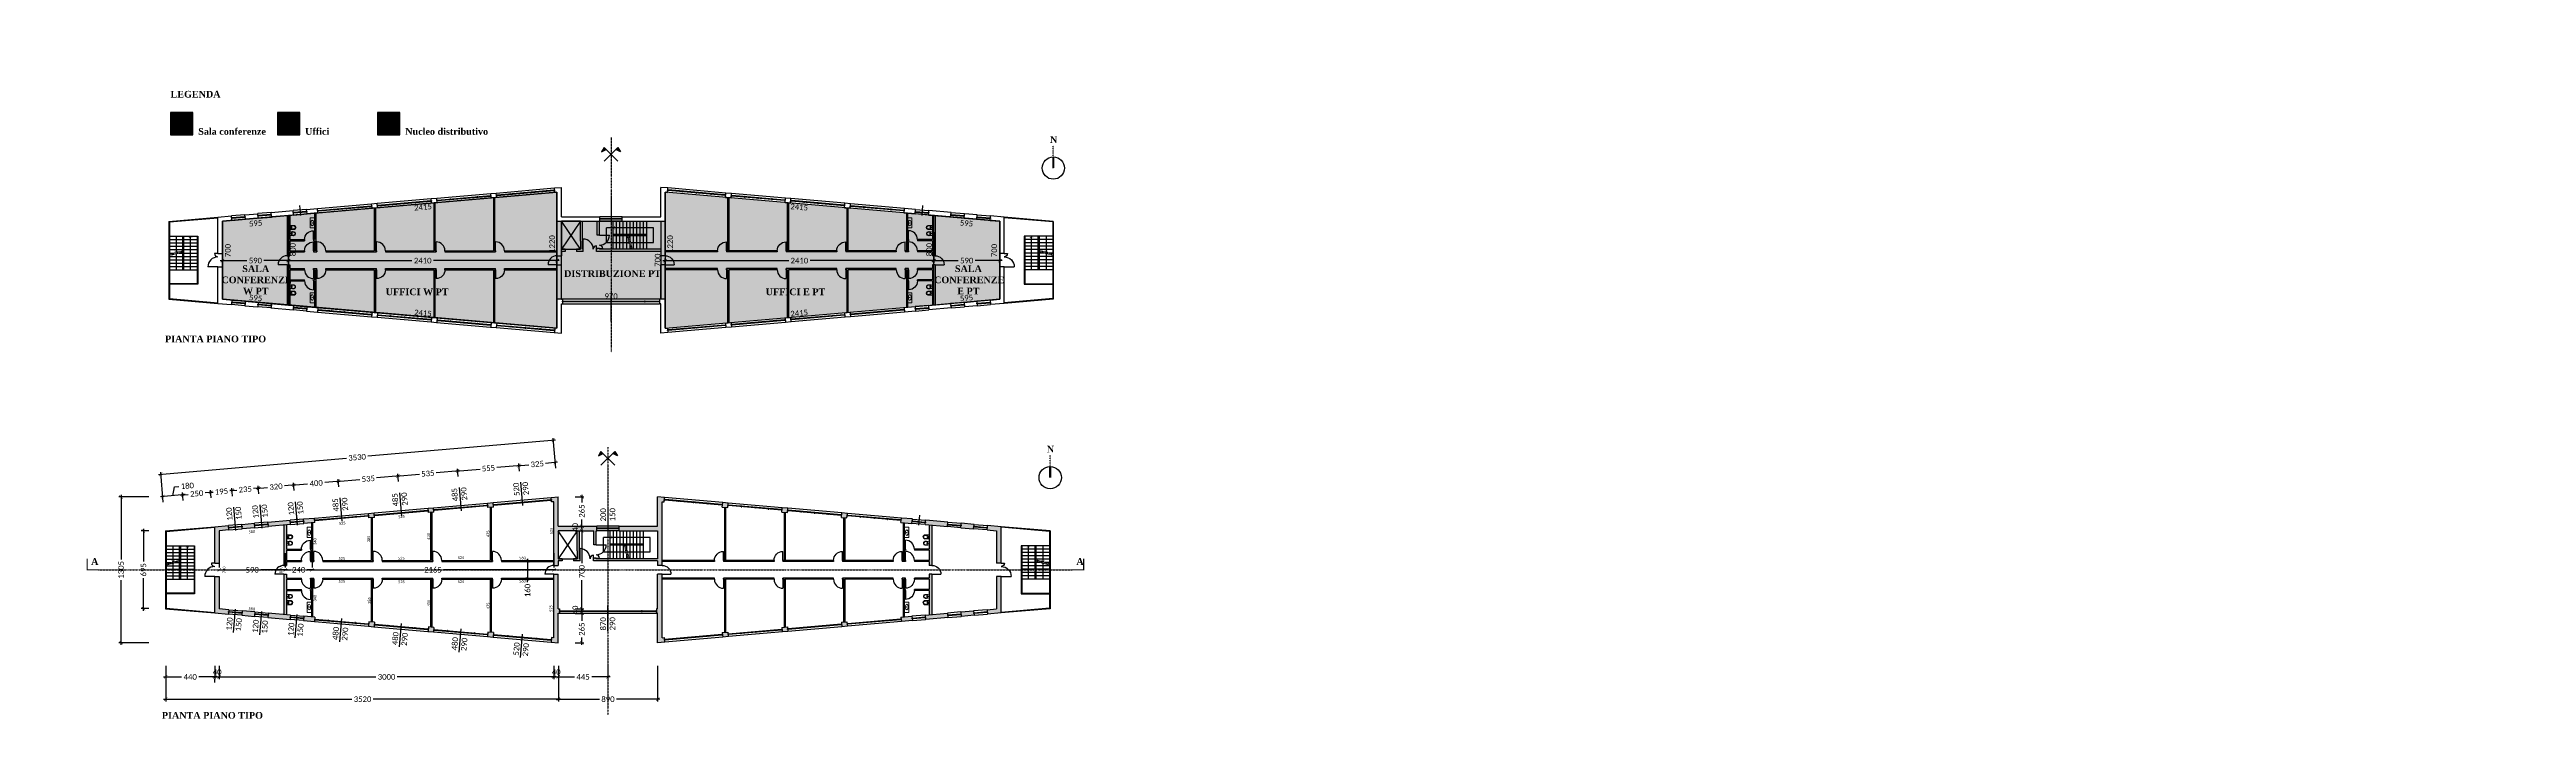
# Paper-space layout 'Pianta' of a CAD drawing. Header units: inches. Extents: x 0 to 634, y 0 to 175.
# The model-space entities are those that its viewports show. They can reach past a viewport. Long polylines and large blocks are cut down to what shows.
import ezdxf

# ---------------------------------------------------------------- set-up
doc = ezdxf.new("R2010")
doc.units = ezdxf.units.IN
doc.header["$MEASUREMENT"] = 0
doc.header["$PDMODE"] = 35
doc.linetypes.add('ACAD_ISO03W100', pattern=[30, 12, -18])
doc.linetypes.add('TRATTOPUNTO', pattern=[1, 0.5, -0.25, 0, -0.25])
doc.layers.add('arredamento', color=253, linetype='Continuous', lineweight=0)
for name, color, linetype in [('Muri', 7, 'Continuous'), ('Nascosto', 5, 'Continuous'), ('Porte', 252, 'Continuous'), ('Proiezioni', 7, 'Continuous'), ('Proiezioni leggere', 252, 'Continuous'), ('Quote', 7, 'Continuous'), ('Retini', 252, 'Continuous'), ('Schema 1', 150, 'Continuous'), ('Serramenti', 252, 'Continuous'), ('Vetro', 4, 'Continuous')]:
    doc.layers.add(name, color=color, linetype=linetype)
doc.layers.add('Schema 1 retino', color=150, linetype='Continuous', transparency=0.6)
doc.layers.get('Nascosto').off()
doc.styles.add('Calibri', font='Calibri.ttf')
doc.dimstyles.new('Quote 1 a 100', dxfattribs={"dimtxt": 0.5, "dimasz": 0.3, "dimexe": 0.2, "dimexo": 1.5, "dimgap": 0.2, "dimtad": 0, "dimdec": 0, "dimlfac": 100, "dimrnd": 5, "dimzin": 0, "dimtxsty": 'Calibri', "dimblk": 'ARCHTICK', "dimcen": 0.09, "dimdle": 0.2, "dimclrd": 256, "dimclre": 256, "dimclrt": 256, "dimadec": 0, "dimazin": 0, "dimtfac": 1, "dimtdec": 0, "dimtofl": 0, "dimtmove": 1, "dimatfit": 2, "dimldrblk": 'ARCHTICK', "dimfxl": 1, "dimtolj": 1, "dimtzin": 0, "dimarcsym": 0})
doc.dimstyles.new('quote interne', dxfattribs={"dimtxt": 0.25, "dimasz": 0.15, "dimexe": 0.2, "dimexo": 1.5, "dimgap": 0.2, "dimtad": 0, "dimdec": 0, "dimlfac": 100, "dimrnd": 5, "dimzin": 0, "dimtxsty": 'Calibri', "dimblk": 'NONE', "dimcen": 0, "dimdle": 0.2, "dimse1": 1, "dimse2": 1, "dimsd1": 1, "dimsd2": 1, "dimclrd": 256, "dimclre": 256, "dimclrt": 256, "dimadec": 0, "dimazin": 0, "dimtfac": 1, "dimtdec": 0, "dimtofl": 0, "dimtmove": 1, "dimatfit": 2, "dimldrblk": 'NONE', "dimfxl": 1, "dimtolj": 1, "dimtzin": 0, "dimarcsym": 0})

# ---------------------------------------------------------------- blocks, each defined once
blk = doc.blocks.new('simmetria')
at = {"layer": 'Quote'}
h = blk.add_hatch(color=256, dxfattribs=at)
h.dxf.hatch_style = 1
h.paths.add_polyline_path([(-0.85, 0.21), (-0.44, 0.44), (-0.62, 0.62)])
h.paths.add_polyline_path([(0.44, 0.44), (0.85, 0.21), (0.62, 0.62)])
for p, q in [((-0.62, 0.62), (-0.85, 0.21)), ((-0.85, 0.21), (-0.44, 0.44)), ((-0.62, -0.62), (0.62, 0.62)), ((0.62, -0.62), (-0.62, 0.62)), ((0.85, 0.21), (0.44, 0.44)), ((0.62, 0.62), (0.85, 0.21))]:
    blk.add_line(p, q, dxfattribs=at)
blk = doc.blocks.new('Finestra strombata')
at = {"layer": 'Muri'}
for p, q in [((0, 0), (-0.03, 0.4)), ((1.2, 0.1), (1.16, 0.5))]:
    blk.add_line(p, q, dxfattribs=at)
at = {"layer": 'Proiezioni'}
for p, q in [((1.16, 0.5), (-0.03, 0.4)), ((0, 0), (1.2, 0.1))]:
    blk.add_line(p, q, dxfattribs=at)
at = {"layer": 'Serramenti'}
for p, q in [((1.13, 0.32), (0.03, 0.23)), ((1.13, 0.27), (0.03, 0.18))]:
    blk.add_line(p, q, dxfattribs=at)
for points in [[(-0.02, 0.17), (0.03, 0.18), (0.03, 0.23), (-0.02, 0.22), (-0.02, 0.17)], [(1.18, 0.28), (1.13, 0.27), (1.13, 0.32), (1.18, 0.33), (1.18, 0.28)]]:
    blk.add_lwpolyline(points, dxfattribs=at)
at = {"layer": 'Vetro'}
blk.add_line((0.03, 0.2), (1.13, 0.3), dxfattribs=at)
blk = doc.blocks.new('Wc')
at = {"layer": 'arredamento'}
for p, q in [((0.13, 0.07), (0.13, 0.16)), ((0.16, 0.19), (0.21, 0.19)), ((0.24, 0.07), (0.24, 0.16))]:
    blk.add_line(p, q, dxfattribs=at)
for points in [[(0.36, 0), (0, 0), (0, 0.38, -0.077616), (0, 0.41, -0.813141), (0.36, 0.41, -0.077616), (0.36, 0.38)], [(0.05, 0.18), (0.05, 0.38, -0.923077), (0.31, 0.38), (0.31, 0.18, -0.923077)]]:
    blk.add_lwpolyline(points, format="xyb", close=True, dxfattribs=at)
for centre, start, end in [((0.16, 0.16), 90, 180), ((0.21, 0.16), 360, 90)]:
    blk.add_arc(centre, 0.03, start, end, dxfattribs=at)
blk = doc.blocks.new('Bidet')
at = {"layer": 'arredamento'}
blk.add_line((0, 0), (0.28, 0), dxfattribs=at)
for centre, radius in [((0.14, 0.19), 0.035), ((0.14, 0.19), 0.023), ((0.14, 0.06), 0.018)]:
    blk.add_circle(centre, radius, dxfattribs=at)
for centre, radius, start, end in [((0.34, 0.29), 0.345, 162, 185), ((0.15, 0.27), 0.149, 185.165, 268.3549), ((0.14, 0.35), 0.135, 90, 162), ((0.14, 0.35), 0.135, 18, 90), ((0.14, 0.27), 0.15, 272, 355), ((-0.06, 0.29), 0.345, 355, 18)]:
    blk.add_arc(centre, radius, start, end, dxfattribs=at)
blk.add_spline([(0.28, 0), (0.32, 0.23), (0.32, 0.32), (0.3, 0.4), (0.24, 0.49), (0.14, 0.52), (0.04, 0.49), (-0.02, 0.4), (-0.04, 0.32), (-0.03, 0.23), (-0.03, 0.17), (-0.02, 0.11), (0, 0)], degree=3, dxfattribs=at)
blk = doc.blocks.new('Lavandino')
at = {"layer": 'arredamento'}
for p, q in [((0, -0.4), (0, 0)), ((0, 0), (0.91, 0)), ((0.91, -0.4), (0, -0.4)), ((0.42, -0.08), (0.45, -0.08)), ((0.91, 0), (0.91, -0.4))]:
    blk.add_line(p, q, dxfattribs=at)
blk.add_lwpolyline([(0.45, 0), (0.42, 0), (0.42, -0.11), (0.45, -0.11)], close=True, dxfattribs=at)
blk.add_circle((0.43, -0.21), 0.0154, dxfattribs=at)
at = {"layer": 'arredamento', "extrusion": (0, 0, -1)}
blk.add_ellipse((0.43, -0.21), major_axis=(-0.246, 0), ratio=0.533333, start_param=1.648256, end_param=7.784101, dxfattribs=at)
blk = doc.blocks.new('Finestra strombata_corpo centrale')
at = {"layer": 'Muri'}
for p, q in [((0.2, 0.5), (0.2, 0.1)), ((2.2, 0.5), (2.2, 0.1))]:
    blk.add_line(p, q, dxfattribs=at)
at = {"layer": 'Proiezioni'}
for p, q in [((2.2, 0.5), (0.2, 0.5)), ((2.2, 0.1), (0.2, 0.1)), ((1.2, -1.5), (1.2, 0.8))]:
    blk.add_line(p, q, dxfattribs=at)
at = {"layer": 'Serramenti'}
for p, q in [((2.15, 0.325), (0.25, 0.325)), ((2.15, 0.275), (0.25, 0.275))]:
    blk.add_line(p, q, dxfattribs=at)
for points in [[(0.2, 0.275), (0.25, 0.275), (0.25, 0.325), (0.2, 0.325)], [(2.2, 0.275), (2.15, 0.275), (2.15, 0.325), (2.2, 0.325)]]:
    blk.add_lwpolyline(points, close=True, dxfattribs=at)
at = {"layer": 'Vetro'}
blk.add_line((0.25, 0.3), (2.15, 0.3), dxfattribs=at)
blk = doc.blocks.new('Porta scala')
at = {"layer": 'Porte'}
for p, q in [((0, 0), (0.9, 0)), ((0, -1.2), (0.3, -1.2))]:
    blk.add_line(p, q, dxfattribs=at)
for centre, radius, start, end in [((0, 0), 0.9, 270, 0), ((0, -1.2), 0.3, 0, 90)]:
    blk.add_arc(centre, radius, start, end, dxfattribs=at)
blk = doc.blocks.new('Porta 80cm')
at = {"layer": 'Porte'}
blk.add_line((0, 0), (-0.8, 0), dxfattribs=at)
blk.add_arc((0, 0), 0.8, 90, 180, dxfattribs=at)
blk = doc.blocks.new('_ArchTick')
at = {"color": 0, "linetype": 'ByBlock', "const_width": 0.15}
blk.add_lwpolyline([(-0.5, -0.5), (0.5, 0.5)], dxfattribs=at)
blk = doc.blocks.new('*D97')
at = {"layer": 'Defpoints', "color": 0, "transparency": 16777216}
for p in [(192.39, 48.22), (168.31, 44.24), (192.39, 42.16)]:
    blk.add_point(p, dxfattribs=at)
at = {"layer": 'Quote', "lineweight": -2, "transparency": 16777216}
for p, q in [((168.11, 48.22), (179.38, 48.22)), ((168.31, 45.74), (168.31, 48.42)), ((192.59, 48.22), (181.31, 48.22)), ((192.39, 43.66), (192.39, 48.42))]:
    blk.add_line(p, q, dxfattribs=at)
at = {"layer": 'Quote', "lineweight": -2, "transparency": 16777216, "xscale": 0.3, "yscale": 0.3, "zscale": 0.3, "rotation": 180}
blk.add_blockref('_ArchTick', (168.31, 48.22), dxfattribs=at)
at = {"layer": 'Quote', "lineweight": -2, "transparency": 16777216, "xscale": 0.3, "yscale": 0.3, "zscale": 0.3}
blk.add_blockref('_ArchTick', (192.39, 48.22), dxfattribs=at)
at = {"layer": 'Quote', "transparency": 16777216, "insert": (180.35, 48.22), "char_height": 0.5, "attachment_point": 5, "style": 'Calibri'}
blk.add_mtext('\\A1;2410', dxfattribs=at)
blk = doc.blocks.new('*D98')
at = {"layer": 'Defpoints', "color": 0, "transparency": 16777216}
for p in [(168.34, 44.57), (168.31, 44.24), (192.39, 42.16)]:
    blk.add_point(p, dxfattribs=at)
at = {"layer": 'Quote', "transparency": 16777216, "insert": (180.37, 43.52), "char_height": 0.5, "attachment_point": 5, "rotation": 355.0467, "style": 'Calibri'}
blk.add_mtext('\\A1;2415', dxfattribs=at)
blk = doc.blocks.new('_None')
blk = doc.blocks.new('*D99')
at = {"layer": 'Defpoints', "color": 0, "transparency": 16777216}
for p in [(192.39, 54.36), (192.41, 54.07), (168.31, 52.27)]:
    blk.add_point(p, dxfattribs=at)
at = {"layer": 'Quote', "transparency": 16777216, "insert": (180.37, 53.02), "char_height": 0.5, "attachment_point": 5, "rotation": 4.9584, "style": 'Calibri'}
blk.add_mtext('\\A1;2415', dxfattribs=at)
blk = doc.blocks.new('*D100')
at = {"layer": 'Defpoints', "color": 0, "transparency": 16777216}
for p in [(192.39, 54.36), (191.95, 42.16), (192.39, 42.16)]:
    blk.add_point(p, dxfattribs=at)
at = {"layer": 'Quote', "transparency": 16777216, "insert": (191.95, 49.71), "char_height": 0.5, "attachment_point": 5, "rotation": 90, "style": 'Calibri'}
blk.add_mtext('\\A1;1220', dxfattribs=at)
blk = doc.blocks.new('*D101')
at = {"layer": 'Defpoints', "color": 0, "transparency": 16777216}
for p in [(168.31, 52.27), (168.31, 44.24), (168.71, 44.24)]:
    blk.add_point(p, dxfattribs=at)
at = {"layer": 'Quote', "transparency": 16777216, "insert": (168.71, 49.21), "char_height": 0.5, "attachment_point": 5, "rotation": 90, "style": 'Calibri'}
blk.add_mtext('\\A1;800', dxfattribs=at)
blk = doc.blocks.new('*D102')
at = {"layer": 'Defpoints', "color": 0, "transparency": 16777216}
for p in [(192.39, 44.76), (202.09, 45.03), (202.09, 44.76)]:
    blk.add_point(p, dxfattribs=at)
at = {"layer": 'Quote', "transparency": 16777216, "insert": (197.24, 45.03), "char_height": 0.5, "attachment_point": 5, "style": 'Calibri'}
blk.add_mtext('\\A1;970', dxfattribs=at)
blk = doc.blocks.new('*D103')
at = {"layer": 'Defpoints', "color": 0, "transparency": 16777216}
for p in [(201.41, 51.76), (202.09, 51.76), (202.09, 44.76)]:
    blk.add_point(p, dxfattribs=at)
at = {"layer": 'Quote', "transparency": 16777216, "insert": (201.41, 48.26), "char_height": 0.5, "attachment_point": 5, "rotation": 90, "style": 'Calibri'}
blk.add_mtext('\\A1;700', dxfattribs=at)
blk = doc.blocks.new('*D104')
at = {"layer": 'Defpoints', "color": 0, "transparency": 16777216}
for p in [(202.09, 48.22), (226.16, 44.24), (202.09, 42.16)]:
    blk.add_point(p, dxfattribs=at)
at = {"layer": 'Quote', "lineweight": -2, "transparency": 16777216}
for p, q in [((201.89, 48.22), (213.16, 48.22)), ((202.09, 43.66), (202.09, 48.42)), ((226.36, 48.22), (215.09, 48.22)), ((226.16, 45.74), (226.16, 48.42))]:
    blk.add_line(p, q, dxfattribs=at)
at = {"layer": 'Quote', "lineweight": -2, "transparency": 16777216, "xscale": 0.3, "yscale": 0.3, "zscale": 0.3, "rotation": 180}
blk.add_blockref('_ArchTick', (202.09, 48.22), dxfattribs=at)
at = {"layer": 'Quote', "lineweight": -2, "transparency": 16777216, "xscale": 0.3, "yscale": 0.3, "zscale": 0.3}
blk.add_blockref('_ArchTick', (226.16, 48.22), dxfattribs=at)
at = {"layer": 'Quote', "transparency": 16777216, "insert": (214.12, 48.22), "char_height": 0.5, "attachment_point": 5, "style": 'Calibri'}
blk.add_mtext('\\A1;2410', dxfattribs=at)
blk = doc.blocks.new('*D105')
at = {"layer": 'Defpoints', "color": 0, "transparency": 16777216}
for p in [(226.13, 44.57), (226.16, 44.24), (202.09, 42.16)]:
    blk.add_point(p, dxfattribs=at)
at = {"layer": 'Quote', "transparency": 16777216, "insert": (214.1, 43.52), "char_height": 0.5, "attachment_point": 5, "rotation": 4.9533, "style": 'Calibri'}
blk.add_mtext('\\A1;2415', dxfattribs=at)
blk = doc.blocks.new('*D106')
at = {"layer": 'Defpoints', "color": 0, "transparency": 16777216}
for p in [(202.06, 54.07), (202.09, 54.36), (226.16, 52.27)]:
    blk.add_point(p, dxfattribs=at)
at = {"layer": 'Quote', "transparency": 16777216, "insert": (214.1, 53.02), "char_height": 0.5, "attachment_point": 5, "rotation": 355.0416, "style": 'Calibri'}
blk.add_mtext('\\A1;2415', dxfattribs=at)
blk = doc.blocks.new('*D107')
at = {"layer": 'Defpoints', "color": 0, "transparency": 16777216}
for p in [(202.09, 54.36), (202.09, 42.16), (202.53, 42.16)]:
    blk.add_point(p, dxfattribs=at)
at = {"layer": 'Quote', "transparency": 16777216, "insert": (202.53, 49.71), "char_height": 0.5, "attachment_point": 5, "rotation": 90, "style": 'Calibri'}
blk.add_mtext('\\A1;1220', dxfattribs=at)
blk = doc.blocks.new('*D108')
at = {"layer": 'Defpoints', "color": 0, "transparency": 16777216}
for p in [(226.16, 52.27), (225.76, 44.24), (226.16, 44.24)]:
    blk.add_point(p, dxfattribs=at)
at = {"layer": 'Quote', "transparency": 16777216, "insert": (225.76, 49.21), "char_height": 0.5, "attachment_point": 5, "rotation": 90, "style": 'Calibri'}
blk.add_mtext('\\A1;800', dxfattribs=at)
blk = doc.blocks.new('*D109')
at = {"layer": 'Defpoints', "color": 0, "transparency": 16777216}
for p in [(162.39, 51.76), (168.31, 52.27), (162.39, 48.22)]:
    blk.add_point(p, dxfattribs=at)
at = {"layer": 'Quote', "lineweight": -2, "transparency": 16777216}
for p, q in [((162.39, 50.26), (162.39, 48.02)), ((168.31, 50.77), (168.31, 48.02)), ((162.19, 48.22), (164.58, 48.22)), ((168.51, 48.22), (166.11, 48.22))]:
    blk.add_line(p, q, dxfattribs=at)
at = {"layer": 'Quote', "lineweight": -2, "transparency": 16777216, "xscale": 0.3, "yscale": 0.3, "zscale": 0.3, "rotation": 180}
blk.add_blockref('_ArchTick', (162.39, 48.22), dxfattribs=at)
at = {"layer": 'Quote', "lineweight": -2, "transparency": 16777216, "xscale": 0.3, "yscale": 0.3, "zscale": 0.3}
blk.add_blockref('_ArchTick', (168.31, 48.22), dxfattribs=at)
at = {"layer": 'Quote', "transparency": 16777216, "insert": (165.35, 48.22), "char_height": 0.5, "attachment_point": 5, "style": 'Calibri'}
blk.add_mtext('\\A1;590', dxfattribs=at)
blk = doc.blocks.new('*D110')
at = {"layer": 'Defpoints', "color": 0, "transparency": 16777216}
for p in [(162.39, 51.76), (168.31, 52.27), (168.33, 52.04)]:
    blk.add_point(p, dxfattribs=at)
at = {"layer": 'Quote', "transparency": 16777216, "insert": (165.37, 51.57), "char_height": 0.5, "attachment_point": 5, "rotation": 4.9325, "style": 'Calibri'}
blk.add_mtext('\\A1;595', dxfattribs=at)
blk = doc.blocks.new('*D111')
at = {"layer": 'Defpoints', "color": 0, "transparency": 16777216}
for p in [(162.39, 44.68), (168.31, 44.17), (168.33, 44.4)]:
    blk.add_point(p, dxfattribs=at)
at = {"layer": 'Quote', "transparency": 16777216, "insert": (165.37, 44.87), "char_height": 0.5, "attachment_point": 5, "rotation": 355.0675, "style": 'Calibri'}
blk.add_mtext('\\A1;595', dxfattribs=at)
blk = doc.blocks.new('*D114')
at = {"layer": 'Defpoints', "color": 0, "transparency": 16777216}
for p in [(226.16, 52.27), (232.09, 51.76), (232.09, 48.22)]:
    blk.add_point(p, dxfattribs=at)
at = {"layer": 'Quote', "lineweight": -2, "transparency": 16777216}
for p, q in [((226.16, 50.77), (226.16, 48.02)), ((232.09, 50.26), (232.09, 48.02)), ((225.96, 48.22), (228.36, 48.22)), ((232.29, 48.22), (229.89, 48.22))]:
    blk.add_line(p, q, dxfattribs=at)
at = {"layer": 'Quote', "lineweight": -2, "transparency": 16777216, "xscale": 0.3, "yscale": 0.3, "zscale": 0.3, "rotation": 180}
blk.add_blockref('_ArchTick', (226.16, 48.22), dxfattribs=at)
at = {"layer": 'Quote', "lineweight": -2, "transparency": 16777216, "xscale": 0.3, "yscale": 0.3, "zscale": 0.3}
blk.add_blockref('_ArchTick', (232.09, 48.22), dxfattribs=at)
at = {"layer": 'Quote', "transparency": 16777216, "insert": (229.12, 48.22), "char_height": 0.5, "attachment_point": 5, "style": 'Calibri'}
blk.add_mtext('\\A1;590', dxfattribs=at)
blk = doc.blocks.new('*D113')
at = {"layer": 'Defpoints', "color": 0, "transparency": 16777216}
for p in [(226.14, 52.04), (226.16, 52.27), (232.09, 51.76)]:
    blk.add_point(p, dxfattribs=at)
at = {"layer": 'Quote', "transparency": 16777216, "insert": (229.1, 51.57), "char_height": 0.5, "attachment_point": 5, "rotation": 355.0675, "style": 'Calibri'}
blk.add_mtext('\\A1;595', dxfattribs=at)
blk = doc.blocks.new('*D112')
at = {"layer": 'Defpoints', "color": 0, "transparency": 16777216}
for p in [(232.09, 44.68), (226.14, 44.4), (226.16, 44.17)]:
    blk.add_point(p, dxfattribs=at)
at = {"layer": 'Quote', "transparency": 16777216, "insert": (229.1, 44.87), "char_height": 0.5, "attachment_point": 5, "rotation": 4.9325, "style": 'Calibri'}
blk.add_mtext('\\A1;595', dxfattribs=at)
blk = doc.blocks.new('*D115')
at = {"layer": 'Defpoints', "color": 0, "transparency": 16777216}
for p in [(157.59, 18.23), (155.59, 11.26), (157.57, 11.26)]:
    blk.add_point(p, dxfattribs=at)
at = {"layer": 'Quote', "lineweight": -2, "transparency": 16777216}
for p, q in [((156.09, 18.23), (155.39, 18.23)), ((155.59, 18.43), (155.59, 15.5)), ((155.59, 11.06), (155.59, 13.99)), ((156.07, 11.26), (155.39, 11.26))]:
    blk.add_line(p, q, dxfattribs=at)
at = {"layer": 'Quote', "lineweight": -2, "transparency": 16777216, "xscale": 0.3, "yscale": 0.3, "zscale": 0.3}
for p, rotation in [((155.59, 18.23), 90), ((155.59, 11.26), 270)]:
    blk.add_blockref('_ArchTick', p, dxfattribs=dict(at, rotation=rotation))
at = {"layer": 'Quote', "transparency": 16777216, "insert": (155.59, 14.74), "char_height": 0.5, "attachment_point": 5, "rotation": 90, "style": 'Calibri'}
blk.add_mtext('\\A1;695', dxfattribs=at)
blk = doc.blocks.new('*D116')
at = {"layer": 'Defpoints', "color": 0, "transparency": 16777216}
for p in [(157.59, 21.28), (153.59, 8.21), (157.57, 8.21)]:
    blk.add_point(p, dxfattribs=at)
at = {"layer": 'Quote', "lineweight": -2, "transparency": 16777216}
for p, q in [((156.09, 21.28), (153.39, 21.28)), ((153.59, 21.48), (153.59, 15.68)), ((153.59, 8.01), (153.59, 13.8)), ((156.07, 8.21), (153.39, 8.21))]:
    blk.add_line(p, q, dxfattribs=at)
at = {"layer": 'Quote', "lineweight": -2, "transparency": 16777216, "xscale": 0.3, "yscale": 0.3, "zscale": 0.3}
for p, rotation in [((153.59, 21.28), 90), ((153.59, 8.21), 270)]:
    blk.add_blockref('_ArchTick', p, dxfattribs=dict(at, rotation=rotation))
at = {"layer": 'Quote', "transparency": 16777216, "insert": (153.59, 14.74), "char_height": 0.5, "attachment_point": 5, "rotation": 90, "style": 'Calibri'}
blk.add_mtext('\\A1;1305', dxfattribs=at)
blk = doc.blocks.new('*D117')
at = {"layer": 'Defpoints', "color": 0, "transparency": 16777216}
for p in [(192.79, 21.28), (192.79, 18.64), (194.89, 18.64)]:
    blk.add_point(p, dxfattribs=at)
at = {"layer": 'Quote', "lineweight": -2, "transparency": 16777216}
for p, q in [((194.29, 21.28), (195.09, 21.28)), ((194.89, 21.48), (194.89, 20.77)), ((194.29, 18.64), (195.09, 18.64)), ((194.89, 18.44), (194.89, 19.26))]:
    blk.add_line(p, q, dxfattribs=at)
at = {"layer": 'Quote', "lineweight": -2, "transparency": 16777216, "xscale": 0.3, "yscale": 0.3, "zscale": 0.3}
for p, rotation in [((194.89, 21.28), 90), ((194.89, 18.64), 270)]:
    blk.add_blockref('_ArchTick', p, dxfattribs=dict(at, rotation=rotation))
at = {"layer": 'Quote', "transparency": 16777216, "insert": (194.89, 20.01), "char_height": 0.5, "attachment_point": 5, "rotation": 90, "style": 'Calibri'}
blk.add_mtext('\\A1;265', dxfattribs=at)
blk = doc.blocks.new('*D118')
at = {"layer": 'Defpoints', "color": 0, "transparency": 16777216}
for p in [(189.28, 24.09), (192.69, 22.37), (189.45, 22.09)]:
    blk.add_point(p, dxfattribs=at)
at = {"layer": 'Quote', "lineweight": -2, "transparency": 16777216}
for p, q in [((192.56, 23.87), (192.5, 24.57)), ((189.08, 24.07), (190.15, 24.16)), ((189.32, 23.59), (189.26, 24.29)), ((192.72, 24.38), (191.65, 24.29))]:
    blk.add_line(p, q, dxfattribs=at)
at = {"layer": 'Quote', "lineweight": -2, "transparency": 16777216, "xscale": 0.3, "yscale": 0.3, "zscale": 0.3}
for p, rotation in [((192.52, 24.37), 4.953257477842161), ((189.28, 24.09), 184.9532574778421)]:
    blk.add_blockref('_ArchTick', p, dxfattribs=dict(at, rotation=rotation))
at = {"layer": 'Quote', "transparency": 16777216, "insert": (190.9, 24.23), "char_height": 0.5, "attachment_point": 5, "rotation": 4.9533, "style": 'Calibri'}
blk.add_mtext('\\A1;325', dxfattribs=at)
blk = doc.blocks.new('*D119')
at = {"layer": 'Defpoints', "color": 0, "transparency": 16777216}
for p in [(183.76, 23.61), (183.93, 21.62), (189.45, 22.09)]:
    blk.add_point(p, dxfattribs=at)
at = {"layer": 'Quote', "lineweight": -2, "transparency": 16777216}
for p, q in [((183.56, 23.59), (185.77, 23.78)), ((183.8, 23.11), (183.74, 23.81)), ((189.48, 24.1), (187.27, 23.91)), ((189.32, 23.59), (189.26, 24.29))]:
    blk.add_line(p, q, dxfattribs=at)
at = {"layer": 'Quote', "lineweight": -2, "transparency": 16777216, "xscale": 0.3, "yscale": 0.3, "zscale": 0.3}
for p, rotation in [((183.76, 23.61), 184.953257477842), ((189.28, 24.09), 4.953257477842001)]:
    blk.add_blockref('_ArchTick', p, dxfattribs=dict(at, rotation=rotation))
at = {"layer": 'Quote', "transparency": 16777216, "insert": (186.52, 23.85), "char_height": 0.5, "attachment_point": 5, "rotation": 4.9533, "style": 'Calibri'}
blk.add_mtext('\\A1;555', dxfattribs=at)
blk = doc.blocks.new('*D120')
at = {"layer": 'Defpoints', "color": 0, "transparency": 16777216}
for p in [(178.42, 23.15), (178.59, 21.15), (183.93, 21.62)]:
    blk.add_point(p, dxfattribs=at)
at = {"layer": 'Quote', "lineweight": -2, "transparency": 16777216}
for p, q in [((178.22, 23.13), (180.34, 23.31)), ((178.46, 22.65), (178.4, 23.34)), ((183.96, 23.63), (181.84, 23.44)), ((183.8, 23.11), (183.74, 23.81))]:
    blk.add_line(p, q, dxfattribs=at)
at = {"layer": 'Quote', "lineweight": -2, "transparency": 16777216, "xscale": 0.3, "yscale": 0.3, "zscale": 0.3}
for p, rotation in [((178.42, 23.15), 184.953257477842), ((183.76, 23.61), 4.953257477842001)]:
    blk.add_blockref('_ArchTick', p, dxfattribs=dict(at, rotation=rotation))
at = {"layer": 'Quote', "transparency": 16777216, "insert": (181.09, 23.38), "char_height": 0.5, "attachment_point": 5, "rotation": 4.9533, "style": 'Calibri'}
blk.add_mtext('\\A1;535', dxfattribs=at)
blk = doc.blocks.new('*D121')
at = {"layer": 'Defpoints', "color": 0, "transparency": 16777216}
for p in [(173.08, 22.68), (173.25, 20.69), (178.59, 21.15)]:
    blk.add_point(p, dxfattribs=at)
at = {"layer": 'Quote', "lineweight": -2, "transparency": 16777216}
for p, q in [((172.88, 22.66), (175, 22.85)), ((173.12, 22.18), (173.06, 22.88)), ((178.62, 23.16), (176.5, 22.98)), ((178.46, 22.65), (178.4, 23.34))]:
    blk.add_line(p, q, dxfattribs=at)
at = {"layer": 'Quote', "lineweight": -2, "transparency": 16777216, "xscale": 0.3, "yscale": 0.3, "zscale": 0.3}
for p, rotation in [((173.08, 22.68), 184.953257477842), ((178.42, 23.15), 4.953257477842001)]:
    blk.add_blockref('_ArchTick', p, dxfattribs=dict(at, rotation=rotation))
at = {"layer": 'Quote', "transparency": 16777216, "insert": (175.75, 22.91), "char_height": 0.5, "attachment_point": 5, "rotation": 4.9533, "style": 'Calibri'}
blk.add_mtext('\\A1;535', dxfattribs=at)
blk = doc.blocks.new('*D122')
at = {"layer": 'Defpoints', "color": 0, "transparency": 16777216}
for p in [(169.07, 22.34), (169.25, 20.34), (173.25, 20.69)]:
    blk.add_point(p, dxfattribs=at)
at = {"layer": 'Quote', "lineweight": -2, "transparency": 16777216}
for p, q in [((168.88, 22.32), (170.3, 22.44)), ((169.12, 21.84), (169.06, 22.53)), ((173.28, 22.7), (171.85, 22.58)), ((173.12, 22.18), (173.06, 22.88))]:
    blk.add_line(p, q, dxfattribs=at)
at = {"layer": 'Quote', "lineweight": -2, "transparency": 16777216, "xscale": 0.3, "yscale": 0.3, "zscale": 0.3}
for p, rotation in [((169.07, 22.34), 184.9532574778423), ((173.08, 22.68), 4.953257477842321)]:
    blk.add_blockref('_ArchTick', p, dxfattribs=dict(at, rotation=rotation))
at = {"layer": 'Quote', "transparency": 16777216, "insert": (171.08, 22.51), "char_height": 0.5, "attachment_point": 5, "rotation": 4.9533, "style": 'Calibri'}
blk.add_mtext('\\A1;400', dxfattribs=at)
blk = doc.blocks.new('*D123')
at = {"layer": 'Defpoints', "color": 0, "transparency": 16777216}
for p in [(165.89, 22.06), (166.06, 20.07), (169.25, 20.34)]:
    blk.add_point(p, dxfattribs=at)
at = {"layer": 'Quote', "lineweight": -2, "transparency": 16777216}
for p, q in [((165.93, 21.56), (165.87, 22.26)), ((169.27, 22.35), (168.24, 22.26)), ((169.12, 21.84), (169.06, 22.53)), ((165.69, 22.04), (166.72, 22.13))]:
    blk.add_line(p, q, dxfattribs=at)
at = {"layer": 'Quote', "lineweight": -2, "transparency": 16777216, "xscale": 0.3, "yscale": 0.3, "zscale": 0.3}
for p, rotation in [((165.89, 22.06), 184.9532574778422), ((169.07, 22.34), 4.95325747784224)]:
    blk.add_blockref('_ArchTick', p, dxfattribs=dict(at, rotation=rotation))
at = {"layer": 'Quote', "transparency": 16777216, "insert": (167.48, 22.2), "char_height": 0.5, "attachment_point": 5, "rotation": 4.9533, "style": 'Calibri'}
blk.add_mtext('\\A1;320', dxfattribs=at)
blk = doc.blocks.new('*D124')
at = {"layer": 'Defpoints', "color": 0, "transparency": 16777216}
for p in [(163.55, 21.86), (166.06, 20.07), (163.72, 19.86)]:
    blk.add_point(p, dxfattribs=at)
at = {"layer": 'Quote', "lineweight": -2, "transparency": 16777216}
for p, q in [((165.93, 21.56), (165.87, 22.26)), ((163.35, 21.84), (163.96, 21.89)), ((163.59, 21.36), (163.53, 22.06)), ((166.09, 22.08), (165.47, 22.02))]:
    blk.add_line(p, q, dxfattribs=at)
at = {"layer": 'Quote', "lineweight": -2, "transparency": 16777216, "xscale": 0.3, "yscale": 0.3, "zscale": 0.3}
for p, rotation in [((165.89, 22.06), 4.953257477842001), ((163.55, 21.86), 184.953257477842)]:
    blk.add_blockref('_ArchTick', p, dxfattribs=dict(at, rotation=rotation))
at = {"layer": 'Quote', "transparency": 16777216, "insert": (164.72, 21.96), "char_height": 0.5, "attachment_point": 5, "rotation": 4.9533, "style": 'Calibri'}
blk.add_mtext('\\A1;235', dxfattribs=at)
blk = doc.blocks.new('*D125')
at = {"layer": 'Defpoints', "color": 0, "transparency": 16777216}
for p in [(161.63, 21.69), (161.8, 19.7), (163.72, 19.86)]:
    blk.add_point(p, dxfattribs=at)
at = {"layer": 'Quote', "lineweight": -2, "transparency": 16777216}
for p, q in [((161.43, 21.67), (161.85, 21.71)), ((161.67, 21.19), (161.61, 21.89)), ((163.74, 21.87), (163.33, 21.84)), ((163.59, 21.36), (163.53, 22.06))]:
    blk.add_line(p, q, dxfattribs=at)
at = {"layer": 'Quote', "lineweight": -2, "transparency": 16777216, "xscale": 0.3, "yscale": 0.3, "zscale": 0.3}
for p, rotation in [((161.63, 21.69), 184.953257477842), ((163.55, 21.86), 4.953257477842001)]:
    blk.add_blockref('_ArchTick', p, dxfattribs=dict(at, rotation=rotation))
at = {"layer": 'Quote', "transparency": 16777216, "insert": (162.59, 21.77), "char_height": 0.5, "attachment_point": 5, "rotation": 4.9533, "style": 'Calibri'}
blk.add_mtext('\\A1;195', dxfattribs=at)
blk = doc.blocks.new('*D126')
at = {"layer": 'Defpoints', "color": 0, "transparency": 16777216}
for p in [(159.12, 21.47), (159.29, 19.48), (161.8, 19.7)]:
    blk.add_point(p, dxfattribs=at)
at = {"layer": 'Quote', "lineweight": -2, "transparency": 16777216}
for p, q in [((158.92, 21.45), (159.61, 21.51)), ((159.16, 20.97), (159.1, 21.67)), ((161.83, 21.71), (161.13, 21.65)), ((161.67, 21.19), (161.61, 21.89))]:
    blk.add_line(p, q, dxfattribs=at)
at = {"layer": 'Quote', "lineweight": -2, "transparency": 16777216, "xscale": 0.3, "yscale": 0.3, "zscale": 0.3}
for p, rotation in [((159.12, 21.47), 184.9532574778414), ((161.63, 21.69), 4.953257477841442)]:
    blk.add_blockref('_ArchTick', p, dxfattribs=dict(at, rotation=rotation))
at = {"layer": 'Quote', "transparency": 16777216, "insert": (160.37, 21.58), "char_height": 0.5, "attachment_point": 5, "rotation": 4.9533, "style": 'Calibri'}
blk.add_mtext('\\A1;250', dxfattribs=at)
blk = doc.blocks.new('*D127')
at = {"layer": 'Defpoints', "color": 0, "transparency": 16777216}
for p in [(157.33, 21.32), (157.5, 19.32), (159.29, 19.48)]:
    blk.add_point(p, dxfattribs=at)
at = {"layer": 'Quote', "lineweight": -2, "transparency": 16777216}
for p, q in [((159.32, 21.49), (157.13, 21.3)), ((157.37, 20.82), (157.31, 21.52)), ((158.22, 21.39), (158.38, 22.17)), ((158.38, 22.17), (158.78, 22.2)), ((159.16, 20.97), (159.1, 21.67))]:
    blk.add_line(p, q, dxfattribs=at)
at = {"layer": 'Quote', "lineweight": -2, "transparency": 16777216, "xscale": 0.3, "yscale": 0.3, "zscale": 0.3}
for p, rotation in [((157.33, 21.32), 184.9532574778419), ((159.12, 21.47), 4.953257477841921)]:
    blk.add_blockref('_ArchTick', p, dxfattribs=dict(at, rotation=rotation))
at = {"layer": 'Quote', "transparency": 16777216, "insert": (159.53, 22.27), "char_height": 0.5, "attachment_point": 5, "rotation": 4.9533, "style": 'Calibri'}
blk.add_mtext('\\A1;180', dxfattribs=at)
blk = doc.blocks.new('*D128')
at = {"layer": 'Defpoints', "color": 0, "transparency": 16777216}
for p in [(157.15, 23.31), (192.69, 22.37), (157.5, 19.32)]:
    blk.add_point(p, dxfattribs=at)
at = {"layer": 'Quote', "lineweight": -2, "transparency": 16777216}
for p, q in [((156.95, 23.29), (173.79, 24.75)), ((192.54, 26.38), (175.71, 24.92)), ((192.56, 23.87), (192.33, 26.56)), ((157.37, 20.82), (157.14, 23.51))]:
    blk.add_line(p, q, dxfattribs=at)
at = {"layer": 'Quote', "lineweight": -2, "transparency": 16777216, "xscale": 0.3, "yscale": 0.3, "zscale": 0.3}
for p, rotation in [((192.34, 26.36), 4.953257477842001), ((157.15, 23.31), 184.953257477842)]:
    blk.add_blockref('_ArchTick', p, dxfattribs=dict(at, rotation=rotation))
at = {"layer": 'Quote', "transparency": 16777216, "insert": (174.75, 24.83), "char_height": 0.5, "attachment_point": 5, "rotation": 4.9533, "style": 'Calibri'}
blk.add_mtext('\\A1;3530', dxfattribs=at)
blk = doc.blocks.new('*D129')
at = {"layer": 'Defpoints', "color": 0, "transparency": 16777216}
for p in [(192.79, 10.84), (192.79, 8.21), (194.89, 8.21)]:
    blk.add_point(p, dxfattribs=at)
at = {"layer": 'Quote', "lineweight": -2, "transparency": 16777216}
for p, q in [((194.29, 10.84), (195.09, 10.84)), ((194.89, 11.04), (194.89, 10.17)), ((194.29, 8.21), (195.09, 8.21)), ((194.89, 8.01), (194.89, 8.67))]:
    blk.add_line(p, q, dxfattribs=at)
at = {"layer": 'Quote', "lineweight": -2, "transparency": 16777216, "xscale": 0.3, "yscale": 0.3, "zscale": 0.3}
for p, rotation in [((194.89, 10.84), 90), ((194.89, 8.21), 270)]:
    blk.add_blockref('_ArchTick', p, dxfattribs=dict(at, rotation=rotation))
at = {"layer": 'Quote', "transparency": 16777216, "insert": (194.89, 9.42), "char_height": 0.5, "attachment_point": 5, "rotation": 90, "style": 'Calibri'}
blk.add_mtext('\\A1;265', dxfattribs=at)
blk = doc.blocks.new('*D130')
at = {"layer": 'Defpoints', "color": 0, "transparency": 16777216}
for p in [(162.39, 7.64), (192.39, 7.64), (162.39, 5.14)]:
    blk.add_point(p, dxfattribs=at)
at = {"layer": 'Quote', "lineweight": -2, "transparency": 16777216}
for p, q in [((162.19, 5.14), (176.42, 5.14)), ((162.39, 6.14), (162.39, 4.94)), ((192.59, 5.14), (178.35, 5.14)), ((192.39, 6.14), (192.39, 4.94))]:
    blk.add_line(p, q, dxfattribs=at)
at = {"layer": 'Quote', "lineweight": -2, "transparency": 16777216, "xscale": 0.3, "yscale": 0.3, "zscale": 0.3, "rotation": 180}
blk.add_blockref('_ArchTick', (162.39, 5.14), dxfattribs=at)
at = {"layer": 'Quote', "lineweight": -2, "transparency": 16777216, "xscale": 0.3, "yscale": 0.3, "zscale": 0.3}
blk.add_blockref('_ArchTick', (192.39, 5.14), dxfattribs=at)
at = {"layer": 'Quote', "transparency": 16777216, "insert": (177.39, 5.14), "char_height": 0.5, "attachment_point": 5, "style": 'Calibri'}
blk.add_mtext('\\A1;3000', dxfattribs=at)
blk = doc.blocks.new('*D131')
at = {"layer": 'Defpoints', "color": 0, "transparency": 16777216}
for p in [(157.59, 7.64), (157.59, 5.14), (161.99, 6.14)]:
    blk.add_point(p, dxfattribs=at)
at = {"layer": 'Quote', "lineweight": -2, "transparency": 16777216}
for p, q in [((157.39, 5.14), (159.01, 5.14)), ((157.59, 6.14), (157.59, 4.94)), ((162.19, 5.14), (160.56, 5.14)), ((161.99, 4.64), (161.99, 4.94))]:
    blk.add_line(p, q, dxfattribs=at)
at = {"layer": 'Quote', "lineweight": -2, "transparency": 16777216, "xscale": 0.3, "yscale": 0.3, "zscale": 0.3, "rotation": 180}
blk.add_blockref('_ArchTick', (157.59, 5.14), dxfattribs=at)
at = {"layer": 'Quote', "lineweight": -2, "transparency": 16777216, "xscale": 0.3, "yscale": 0.3, "zscale": 0.3}
blk.add_blockref('_ArchTick', (161.99, 5.14), dxfattribs=at)
at = {"layer": 'Quote', "transparency": 16777216, "insert": (159.79, 5.14), "char_height": 0.5, "attachment_point": 5, "style": 'Calibri'}
blk.add_mtext('\\A1;440', dxfattribs=at)
blk = doc.blocks.new('*D132')
at = {"layer": 'Defpoints', "color": 0, "transparency": 16777216}
for p in [(157.59, 7.64), (192.79, 7.64), (157.59, 3.14)]:
    blk.add_point(p, dxfattribs=at)
at = {"layer": 'Quote', "lineweight": -2, "transparency": 16777216}
for p, q in [((157.59, 6.14), (157.59, 2.94)), ((192.79, 6.14), (192.79, 2.94)), ((157.39, 3.14), (174.27, 3.14)), ((192.99, 3.14), (176.2, 3.14))]:
    blk.add_line(p, q, dxfattribs=at)
at = {"layer": 'Quote', "lineweight": -2, "transparency": 16777216, "xscale": 0.3, "yscale": 0.3, "zscale": 0.3, "rotation": 180}
blk.add_blockref('_ArchTick', (157.59, 3.14), dxfattribs=at)
at = {"layer": 'Quote', "lineweight": -2, "transparency": 16777216, "xscale": 0.3, "yscale": 0.3, "zscale": 0.3}
blk.add_blockref('_ArchTick', (192.79, 3.14), dxfattribs=at)
at = {"layer": 'Quote', "transparency": 16777216, "insert": (175.24, 3.14), "char_height": 0.5, "attachment_point": 5, "style": 'Calibri'}
blk.add_mtext('\\A1;3520', dxfattribs=at)
blk = doc.blocks.new('*D133')
at = {"layer": 'Defpoints', "color": 0, "transparency": 16777216}
for p in [(192.79, 7.64), (197.24, 7.64), (197.24, 5.14)]:
    blk.add_point(p, dxfattribs=at)
at = {"layer": 'Quote', "lineweight": -2, "transparency": 16777216}
for p, q in [((192.59, 5.14), (194.24, 5.14)), ((192.79, 6.14), (192.79, 4.94)), ((197.44, 5.14), (195.78, 5.14)), ((197.24, 6.14), (197.24, 4.94))]:
    blk.add_line(p, q, dxfattribs=at)
at = {"layer": 'Quote', "lineweight": -2, "transparency": 16777216, "xscale": 0.3, "yscale": 0.3, "zscale": 0.3, "rotation": 180}
blk.add_blockref('_ArchTick', (192.79, 5.14), dxfattribs=at)
at = {"layer": 'Quote', "lineweight": -2, "transparency": 16777216, "xscale": 0.3, "yscale": 0.3, "zscale": 0.3}
blk.add_blockref('_ArchTick', (197.24, 5.14), dxfattribs=at)
at = {"layer": 'Quote', "transparency": 16777216, "insert": (195.01, 5.14), "char_height": 0.5, "attachment_point": 5, "style": 'Calibri'}
blk.add_mtext('\\A1;445', dxfattribs=at)
blk = doc.blocks.new('*D134')
at = {"layer": 'Defpoints', "color": 0, "transparency": 16777216}
for p in [(192.79, 7.64), (201.69, 7.64), (201.69, 3.14)]:
    blk.add_point(p, dxfattribs=at)
at = {"layer": 'Quote', "lineweight": -2, "transparency": 16777216}
for p, q in [((192.79, 6.14), (192.79, 2.94)), ((201.69, 6.14), (201.69, 2.94)), ((192.59, 3.14), (196.47, 3.14)), ((201.89, 3.14), (198, 3.14))]:
    blk.add_line(p, q, dxfattribs=at)
at = {"layer": 'Quote', "lineweight": -2, "transparency": 16777216, "xscale": 0.3, "yscale": 0.3, "zscale": 0.3, "rotation": 180}
blk.add_blockref('_ArchTick', (192.79, 3.14), dxfattribs=at)
at = {"layer": 'Quote', "lineweight": -2, "transparency": 16777216, "xscale": 0.3, "yscale": 0.3, "zscale": 0.3}
blk.add_blockref('_ArchTick', (201.69, 3.14), dxfattribs=at)
at = {"layer": 'Quote', "transparency": 16777216, "insert": (197.24, 3.14), "char_height": 0.5, "attachment_point": 5, "style": 'Calibri'}
blk.add_mtext('\\A1;890', dxfattribs=at)
blk = doc.blocks.new('*D135')
at = {"layer": 'Defpoints', "color": 0, "transparency": 16777216}
for p in [(168.31, 14.74), (170.71, 14.74), (170.71, 14.74)]:
    blk.add_point(p, dxfattribs=at)
at = {"layer": 'Quote', "lineweight": -2, "transparency": 16777216}
for p, q in [((168.31, 16.24), (168.31, 14.94)), ((170.71, 16.24), (170.71, 14.94)), ((168.11, 14.74), (168.75, 14.74)), ((170.91, 14.74), (170.27, 14.74))]:
    blk.add_line(p, q, dxfattribs=at)
at = {"layer": 'Quote', "lineweight": -2, "transparency": 16777216, "xscale": 0.3, "yscale": 0.3, "zscale": 0.3, "rotation": 180}
blk.add_blockref('_ArchTick', (168.31, 14.74), dxfattribs=at)
at = {"layer": 'Quote', "lineweight": -2, "transparency": 16777216, "xscale": 0.3, "yscale": 0.3, "zscale": 0.3}
blk.add_blockref('_ArchTick', (170.71, 14.74), dxfattribs=at)
at = {"layer": 'Quote', "transparency": 16777216, "insert": (169.51, 14.74), "char_height": 0.5, "attachment_point": 5, "style": 'Calibri'}
blk.add_mtext('\\A1;240', dxfattribs=at)
blk = doc.blocks.new('*D136')
at = {"layer": 'Defpoints', "color": 0, "transparency": 16777216}
for p in [(170.71, 14.74), (192.39, 14.74), (192.39, 14.74)]:
    blk.add_point(p, dxfattribs=at)
at = {"layer": 'Quote', "lineweight": -2, "transparency": 16777216}
for p, q in [((170.71, 16.24), (170.71, 14.94)), ((192.39, 16.24), (192.39, 14.94)), ((170.51, 14.74), (180.6, 14.74)), ((192.59, 14.74), (182.5, 14.74))]:
    blk.add_line(p, q, dxfattribs=at)
at = {"layer": 'Quote', "lineweight": -2, "transparency": 16777216, "xscale": 0.3, "yscale": 0.3, "zscale": 0.3, "rotation": 180}
blk.add_blockref('_ArchTick', (170.71, 14.74), dxfattribs=at)
at = {"layer": 'Quote', "lineweight": -2, "transparency": 16777216, "xscale": 0.3, "yscale": 0.3, "zscale": 0.3}
blk.add_blockref('_ArchTick', (192.39, 14.74), dxfattribs=at)
at = {"layer": 'Quote', "transparency": 16777216, "insert": (181.55, 14.74), "char_height": 0.5, "attachment_point": 5, "style": 'Calibri'}
blk.add_mtext('\\A1;2165', dxfattribs=at)
blk = doc.blocks.new('*D137')
at = {"layer": 'Defpoints', "color": 0, "transparency": 16777216}
for p in [(162.39, 14.74), (162.39, 14.74), (168.31, 14.74)]:
    blk.add_point(p, dxfattribs=at)
at = {"layer": 'Quote', "lineweight": -2, "transparency": 16777216}
for p, q in [((162.39, 16.24), (162.39, 14.94)), ((168.31, 16.24), (168.31, 14.94)), ((162.19, 14.74), (164.58, 14.74)), ((168.51, 14.74), (166.11, 14.74))]:
    blk.add_line(p, q, dxfattribs=at)
at = {"layer": 'Quote', "lineweight": -2, "transparency": 16777216, "xscale": 0.3, "yscale": 0.3, "zscale": 0.3, "rotation": 180}
blk.add_blockref('_ArchTick', (162.39, 14.74), dxfattribs=at)
at = {"layer": 'Quote', "lineweight": -2, "transparency": 16777216, "xscale": 0.3, "yscale": 0.3, "zscale": 0.3}
blk.add_blockref('_ArchTick', (168.31, 14.74), dxfattribs=at)
at = {"layer": 'Quote', "transparency": 16777216, "insert": (165.35, 14.74), "char_height": 0.5, "attachment_point": 5, "style": 'Calibri'}
blk.add_mtext('\\A1;590', dxfattribs=at)
blk = doc.blocks.new('*D138')
at = {"layer": 'Defpoints', "color": 0, "transparency": 16777216}
for p in [(190.03, 15.54), (190.03, 13.94), (190.03, 13.94)]:
    blk.add_point(p, dxfattribs=at)
at = {"layer": 'Quote', "lineweight": -2, "transparency": 16777216}
for p, q in [((190.03, 15.74), (190.03, 13.74)), ((188.53, 15.54), (189.83, 15.54)), ((188.53, 13.94), (189.83, 13.94)), ((190.03, 13.64), (190.03, 13.94))]:
    blk.add_line(p, q, dxfattribs=at)
at = {"layer": 'Quote', "lineweight": -2, "transparency": 16777216, "xscale": 0.3, "yscale": 0.3, "zscale": 0.3}
for p, rotation in [((190.03, 15.54), 90), ((190.03, 13.94), 270)]:
    blk.add_blockref('_ArchTick', p, dxfattribs=dict(at, rotation=rotation))
at = {"layer": 'Quote', "transparency": 16777216, "insert": (190.03, 12.89), "char_height": 0.5, "attachment_point": 5, "rotation": 90, "style": 'Calibri'}
blk.add_mtext('\\A1;160', dxfattribs=at)
blk = doc.blocks.new('*D140')
at = {"layer": 'Defpoints', "color": 0, "transparency": 16777216}
for p in [(161.99, 7.64), (162.39, 7.64), (162.39, 5.14)]:
    blk.add_point(p, dxfattribs=at)
at = {"layer": 'Quote', "lineweight": -2, "transparency": 16777216}
for p, q in [((161.79, 5.14), (162.59, 5.14)), ((161.99, 6.14), (161.99, 4.94)), ((162.39, 6.14), (162.39, 4.94))]:
    blk.add_line(p, q, dxfattribs=at)
at = {"layer": 'Quote', "lineweight": -2, "transparency": 16777216, "xscale": 0.3, "yscale": 0.3, "zscale": 0.3, "rotation": 180}
blk.add_blockref('_ArchTick', (161.99, 5.14), dxfattribs=at)
at = {"layer": 'Quote', "lineweight": -2, "transparency": 16777216, "xscale": 0.3, "yscale": 0.3, "zscale": 0.3}
blk.add_blockref('_ArchTick', (162.39, 5.14), dxfattribs=at)
at = {"layer": 'Quote', "transparency": 16777216, "insert": (162.2, 5.58), "char_height": 0.5, "attachment_point": 5, "style": 'Calibri'}
blk.add_mtext('\\A1;40', dxfattribs=at)
blk = doc.blocks.new('*D141')
at = {"layer": 'Defpoints', "color": 0, "transparency": 16777216}
for p in [(192.39, 7.64), (192.79, 7.64), (192.79, 5.14)]:
    blk.add_point(p, dxfattribs=at)
at = {"layer": 'Quote', "lineweight": -2, "transparency": 16777216}
for p, q in [((192.19, 5.14), (192.99, 5.14)), ((192.39, 6.14), (192.39, 4.94)), ((192.79, 6.14), (192.79, 4.94))]:
    blk.add_line(p, q, dxfattribs=at)
at = {"layer": 'Quote', "lineweight": -2, "transparency": 16777216, "xscale": 0.3, "yscale": 0.3, "zscale": 0.3, "rotation": 180}
blk.add_blockref('_ArchTick', (192.39, 5.14), dxfattribs=at)
at = {"layer": 'Quote', "lineweight": -2, "transparency": 16777216, "xscale": 0.3, "yscale": 0.3, "zscale": 0.3}
blk.add_blockref('_ArchTick', (192.79, 5.14), dxfattribs=at)
at = {"layer": 'Quote', "transparency": 16777216, "insert": (192.6, 5.58), "char_height": 0.5, "attachment_point": 5, "style": 'Calibri'}
blk.add_mtext('\\A1;40', dxfattribs=at)
blk = doc.blocks.new('*D150')
at = {"layer": 'Defpoints', "color": 0, "transparency": 16777216}
for p in [(170.76, 18.97), (176, 19.42), (176.03, 19.15)]:
    blk.add_point(p, dxfattribs=at)
at = {"layer": 'Quote', "transparency": 16777216, "insert": (173.41, 18.92), "char_height": 0.25, "attachment_point": 5, "rotation": 4.9533, "style": 'Calibri'}
blk.add_mtext('\\A1;525', dxfattribs=at)
blk = doc.blocks.new('*D151')
at = {"layer": 'Defpoints', "color": 0, "transparency": 16777216}
for p in [(176.1, 19.43), (181.34, 19.89), (181.35, 19.74)]:
    blk.add_point(p, dxfattribs=at)
at = {"layer": 'Quote', "transparency": 16777216, "insert": (178.73, 19.51), "char_height": 0.25, "attachment_point": 5, "rotation": 4.9533, "style": 'Calibri'}
blk.add_mtext('\\A1;525', dxfattribs=at)
blk = doc.blocks.new('*D152')
at = {"layer": 'Defpoints', "color": 0, "transparency": 16777216}
for p in [(170.76, 15.59), (176, 15.76), (176, 15.59)]:
    blk.add_point(p, dxfattribs=at)
at = {"layer": 'Quote', "transparency": 16777216, "insert": (173.38, 15.76), "char_height": 0.25, "attachment_point": 5, "style": 'Calibri'}
blk.add_mtext('\\A1;525', dxfattribs=at)
blk = doc.blocks.new('*D153')
at = {"layer": 'Defpoints', "color": 0, "transparency": 16777216}
for p in [(176, 19.42), (175.79, 15.59), (176, 15.59)]:
    blk.add_point(p, dxfattribs=at)
at = {"layer": 'Quote', "transparency": 16777216, "insert": (175.79, 17.51), "char_height": 0.25, "attachment_point": 5, "rotation": 90, "style": 'Calibri'}
blk.add_mtext('\\A1;385', dxfattribs=at)
blk = doc.blocks.new('*D154')
at = {"layer": 'Defpoints', "color": 0, "transparency": 16777216}
for p in [(170.76, 18.97), (170.76, 15.59), (170.98, 15.59)]:
    blk.add_point(p, dxfattribs=at)
at = {"layer": 'Quote', "transparency": 16777216, "insert": (170.98, 17.28), "char_height": 0.25, "attachment_point": 5, "rotation": 90, "style": 'Calibri'}
blk.add_mtext('\\A1;340', dxfattribs=at)
blk = doc.blocks.new('*D155')
at = {"layer": 'Defpoints', "color": 0, "transparency": 16777216}
for p in [(181.34, 19.89), (181.16, 15.59), (181.34, 15.59)]:
    blk.add_point(p, dxfattribs=at)
at = {"layer": 'Quote', "transparency": 16777216, "insert": (181.16, 17.74), "char_height": 0.25, "attachment_point": 5, "rotation": 90, "style": 'Calibri'}
blk.add_mtext('\\A1;430', dxfattribs=at)
blk = doc.blocks.new('*D156')
at = {"layer": 'Defpoints', "color": 0, "transparency": 16777216}
for p in [(176.1, 15.59), (181.34, 15.78), (181.34, 15.59)]:
    blk.add_point(p, dxfattribs=at)
at = {"layer": 'Quote', "transparency": 16777216, "insert": (178.72, 15.78), "char_height": 0.25, "attachment_point": 5, "style": 'Calibri'}
blk.add_mtext('\\A1;525', dxfattribs=at)
blk = doc.blocks.new('*D157')
at = {"layer": 'Defpoints', "color": 0, "transparency": 16777216}
for p in [(181.44, 15.59), (186.68, 15.83), (186.68, 15.59)]:
    blk.add_point(p, dxfattribs=at)
at = {"layer": 'Quote', "transparency": 16777216, "insert": (184.06, 15.83), "char_height": 0.25, "attachment_point": 5, "style": 'Calibri'}
blk.add_mtext('\\A1;525', dxfattribs=at)
blk = doc.blocks.new('*D158')
at = {"layer": 'Defpoints', "color": 0, "transparency": 16777216}
for p in [(186.78, 15.59), (192.39, 15.81), (192.39, 15.59)]:
    blk.add_point(p, dxfattribs=at)
at = {"layer": 'Quote', "transparency": 16777216, "insert": (189.58, 15.81), "char_height": 0.25, "attachment_point": 5, "style": 'Calibri'}
blk.add_mtext('\\A1;560', dxfattribs=at)
blk = doc.blocks.new('*D159')
at = {"layer": 'Defpoints', "color": 0, "transparency": 16777216}
for p in [(192.16, 20.84), (192.39, 20.84), (192.39, 15.59)]:
    blk.add_point(p, dxfattribs=at)
at = {"layer": 'Quote', "transparency": 16777216, "insert": (192.16, 18.22), "char_height": 0.25, "attachment_point": 5, "rotation": 90, "style": 'Calibri'}
blk.add_mtext('\\A1;525', dxfattribs=at)
blk = doc.blocks.new('*D160')
at = {"layer": 'Defpoints', "color": 0, "transparency": 16777216}
for p in [(186.49, 20.35), (186.68, 20.35), (186.68, 15.59)]:
    blk.add_point(p, dxfattribs=at)
at = {"layer": 'Quote', "transparency": 16777216, "insert": (186.49, 17.97), "char_height": 0.25, "attachment_point": 5, "rotation": 90, "style": 'Calibri'}
blk.add_mtext('\\A1;475', dxfattribs=at)
blk = doc.blocks.new('*D161')
at = {"layer": 'Defpoints', "color": 0, "transparency": 16777216}
for p in [(192.13, 13.89), (192.39, 13.89), (192.39, 8.64)]:
    blk.add_point(p, dxfattribs=at)
at = {"layer": 'Quote', "transparency": 16777216, "insert": (192.13, 11.27), "char_height": 0.25, "attachment_point": 5, "rotation": 90, "style": 'Calibri'}
blk.add_mtext('\\A1;525', dxfattribs=at)
blk = doc.blocks.new('*D142')
at = {"layer": 'Defpoints', "color": 0, "transparency": 16777216}
for p in [(170.76, 13.89), (170.76, 10.52), (170.98, 10.52)]:
    blk.add_point(p, dxfattribs=at)
at = {"layer": 'Quote', "transparency": 16777216, "insert": (170.98, 12.2), "char_height": 0.25, "attachment_point": 5, "rotation": 90, "style": 'Calibri'}
blk.add_mtext('\\A1;340', dxfattribs=at)
blk = doc.blocks.new('*D143')
at = {"layer": 'Defpoints', "color": 0, "transparency": 16777216}
for p in [(170.76, 13.89), (176, 13.89), (176, 13.7)]:
    blk.add_point(p, dxfattribs=at)
at = {"layer": 'Quote', "transparency": 16777216, "insert": (173.38, 13.7), "char_height": 0.25, "attachment_point": 5, "style": 'Calibri'}
blk.add_mtext('\\A1;525', dxfattribs=at)
blk = doc.blocks.new('*D144')
at = {"layer": 'Defpoints', "color": 0, "transparency": 16777216}
for p in [(176.1, 13.89), (181.34, 13.89), (181.34, 13.67)]:
    blk.add_point(p, dxfattribs=at)
at = {"layer": 'Quote', "transparency": 16777216, "insert": (178.72, 13.67), "char_height": 0.25, "attachment_point": 5, "style": 'Calibri'}
blk.add_mtext('\\A1;525', dxfattribs=at)
blk = doc.blocks.new('*D145')
at = {"layer": 'Defpoints', "color": 0, "transparency": 16777216}
for p in [(181.44, 13.89), (186.68, 13.89), (186.68, 13.68)]:
    blk.add_point(p, dxfattribs=at)
at = {"layer": 'Quote', "transparency": 16777216, "insert": (184.06, 13.68), "char_height": 0.25, "attachment_point": 5, "style": 'Calibri'}
blk.add_mtext('\\A1;525', dxfattribs=at)
blk = doc.blocks.new('*D146')
at = {"layer": 'Defpoints', "color": 0, "transparency": 16777216}
for p in [(186.78, 13.89), (192.39, 13.89), (192.39, 13.73)]:
    blk.add_point(p, dxfattribs=at)
at = {"layer": 'Quote', "transparency": 16777216, "insert": (189.58, 13.73), "char_height": 0.25, "attachment_point": 5, "style": 'Calibri'}
blk.add_mtext('\\A1;560', dxfattribs=at)
blk = doc.blocks.new('*D147')
at = {"layer": 'Defpoints', "color": 0, "transparency": 16777216}
for p in [(186.78, 13.89), (186.5, 9.13), (186.78, 9.13)]:
    blk.add_point(p, dxfattribs=at)
at = {"layer": 'Quote', "transparency": 16777216, "insert": (186.5, 11.51), "char_height": 0.25, "attachment_point": 5, "rotation": 90, "style": 'Calibri'}
blk.add_mtext('\\A1;475', dxfattribs=at)
blk = doc.blocks.new('*D148')
at = {"layer": 'Defpoints', "color": 0, "transparency": 16777216}
for p in [(181.34, 13.89), (181.18, 9.6), (181.34, 9.6)]:
    blk.add_point(p, dxfattribs=at)
at = {"layer": 'Quote', "transparency": 16777216, "insert": (181.18, 11.75), "char_height": 0.25, "attachment_point": 5, "rotation": 90, "style": 'Calibri'}
blk.add_mtext('\\A1;430', dxfattribs=at)
blk = doc.blocks.new('*D149')
at = {"layer": 'Defpoints', "color": 0, "transparency": 16777216}
for p in [(176, 13.89), (175.84, 10.06), (176, 10.06)]:
    blk.add_point(p, dxfattribs=at)
at = {"layer": 'Quote', "transparency": 16777216, "insert": (175.84, 11.98), "char_height": 0.25, "attachment_point": 5, "rotation": 90, "style": 'Calibri'}
blk.add_mtext('\\A1;385', dxfattribs=at)
blk = doc.blocks.new('*D162')
at = {"layer": 'Defpoints', "color": 0, "transparency": 16777216}
for p in [(167.92, 18.74), (168.18, 18.74), (168.18, 10.74)]:
    blk.add_point(p, dxfattribs=at)
at = {"layer": 'Quote', "transparency": 16777216, "insert": (167.92, 14.74), "char_height": 0.25, "attachment_point": 5, "rotation": 90, "style": 'Calibri'}
blk.add_mtext('\\A1;800', dxfattribs=at)
blk = doc.blocks.new('*D163')
at = {"layer": 'Defpoints', "color": 0, "transparency": 16777216}
for p in [(162.39, 18.24), (162.39, 11.24), (162.83, 11.24)]:
    blk.add_point(p, dxfattribs=at)
at = {"layer": 'Quote', "transparency": 16777216, "insert": (162.83, 14.74), "char_height": 0.25, "attachment_point": 5, "rotation": 90, "style": 'Calibri'}
blk.add_mtext('\\A1;700', dxfattribs=at)
blk = doc.blocks.new('*D164')
at = {"layer": 'Defpoints', "color": 0, "transparency": 16777216}
for p in [(162.39, 18.24), (168.18, 18.74), (168.21, 18.41)]:
    blk.add_point(p, dxfattribs=at)
at = {"layer": 'Quote', "transparency": 16777216, "insert": (165.31, 18.16), "char_height": 0.25, "attachment_point": 5, "rotation": 4.9533, "style": 'Calibri'}
blk.add_mtext('\\A1;580', dxfattribs=at)
blk = doc.blocks.new('*D165')
at = {"layer": 'Defpoints', "color": 0, "transparency": 16777216}
for p in [(162.39, 11.24), (168.18, 10.74), (168.2, 10.99)]:
    blk.add_point(p, dxfattribs=at)
at = {"layer": 'Quote', "transparency": 16777216, "insert": (165.31, 11.24), "char_height": 0.25, "attachment_point": 5, "rotation": 355.0467, "style": 'Calibri'}
blk.add_mtext('\\A1;580', dxfattribs=at)
blk = doc.blocks.new('*D166')
at = {"layer": 'Defpoints', "color": 0, "transparency": 16777216}
for p in [(192.89, 11.24), (194.89, 11.24), (192.89, 10.84)]:
    blk.add_point(p, dxfattribs=at)
at = {"layer": 'Quote', "lineweight": -2, "transparency": 16777216}
for p, q in [((194.39, 11.24), (195.09, 11.24)), ((194.89, 11.24), (194.89, 11.54)), ((194.39, 10.84), (195.09, 10.84)), ((194.89, 10.84), (194.89, 10.54))]:
    blk.add_line(p, q, dxfattribs=at)
at = {"layer": 'Quote', "lineweight": -2, "transparency": 16777216, "xscale": 0.3, "yscale": 0.3, "zscale": 0.3}
for p, rotation in [((194.89, 11.24), 270), ((194.89, 10.84), 90)]:
    blk.add_blockref('_ArchTick', p, dxfattribs=dict(at, rotation=rotation))
at = {"layer": 'Quote', "transparency": 16777216, "insert": (194.31, 11.14), "char_height": 0.5, "attachment_point": 5, "rotation": 90, "style": 'Calibri'}
blk.add_mtext('\\A1;40', dxfattribs=at)
blk = doc.blocks.new('*D167')
at = {"layer": 'Defpoints', "color": 0, "transparency": 16777216}
for p in [(192.89, 18.64), (192.89, 18.24), (194.89, 18.64)]:
    blk.add_point(p, dxfattribs=at)
at = {"layer": 'Quote', "lineweight": -2, "transparency": 16777216}
for p, q in [((194.39, 18.64), (195.09, 18.64)), ((194.39, 18.24), (195.09, 18.24)), ((194.89, 18.64), (194.89, 18.94)), ((194.89, 18.24), (194.89, 17.94))]:
    blk.add_line(p, q, dxfattribs=at)
at = {"layer": 'Quote', "lineweight": -2, "transparency": 16777216, "xscale": 0.3, "yscale": 0.3, "zscale": 0.3}
for p, rotation in [((194.89, 18.64), 270), ((194.89, 18.24), 90)]:
    blk.add_blockref('_ArchTick', p, dxfattribs=dict(at, rotation=rotation))
at = {"layer": 'Quote', "transparency": 16777216, "insert": (194.31, 18.54), "char_height": 0.5, "attachment_point": 5, "rotation": 90, "style": 'Calibri'}
blk.add_mtext('\\A1;40', dxfattribs=at)
blk = doc.blocks.new('*D168')
at = {"layer": 'Defpoints', "color": 0, "transparency": 16777216}
for p in [(192.79, 18.24), (192.79, 11.24), (194.89, 11.24)]:
    blk.add_point(p, dxfattribs=at)
at = {"layer": 'Quote', "lineweight": -2, "transparency": 16777216}
for p, q in [((194.29, 18.24), (195.09, 18.24)), ((194.89, 18.44), (194.89, 15.34)), ((194.89, 11.04), (194.89, 13.81)), ((194.29, 11.24), (195.09, 11.24))]:
    blk.add_line(p, q, dxfattribs=at)
at = {"layer": 'Quote', "lineweight": -2, "transparency": 16777216, "xscale": 0.3, "yscale": 0.3, "zscale": 0.3}
for p, rotation in [((194.89, 18.24), 90), ((194.89, 11.24), 270)]:
    blk.add_blockref('_ArchTick', p, dxfattribs=dict(at, rotation=rotation))
at = {"layer": 'Quote', "transparency": 16777216, "insert": (194.89, 14.58), "char_height": 0.5, "attachment_point": 5, "rotation": 90, "style": 'Calibri'}
blk.add_mtext('\\A1;700', dxfattribs=at)

msp = doc.modelspace()

# ---------------------------------------------------------------- hatches: boundary and pattern name
at = {"layer": 'Retini'}
h = msp.add_hatch(color=256, dxfattribs=at)
h.dxf.hatch_style = 1
h.paths.add_polyline_path([(162.385, 18.242), (163.25, 18.317), (163.215, 18.716), (161.985, 18.609), (161.985, 15.342), (162.385, 15.342)])
h.paths.add_polyline_path([(162.385, 14.142), (161.985, 14.142), (161.985, 10.875), (163.215, 10.769), (163.25, 11.167), (162.385, 11.242)])
h.paths.add_polyline_path([(165.591, 10.964), (164.445, 11.064), (164.411, 10.665), (165.556, 10.566)])
h.paths.add_polyline_path([(165.556, 18.919), (164.411, 18.819), (164.445, 18.421), (165.591, 18.52)])
h.paths.add_polyline_path([(168.744, 19.195), (166.752, 19.022), (166.786, 18.624), (168.779, 18.796)])
h.paths.add_polyline_path([(170.926, 19.384), (169.94, 19.299), (169.975, 18.9), (170.961, 18.985)])
h.paths.add_polyline_path([(168.779, 10.688), (166.786, 10.861), (166.752, 10.462), (168.744, 10.29)])
h.paths.add_polyline_path([(170.961, 10.499), (169.975, 10.585), (169.94, 10.186), (170.926, 10.101)])
h.paths.add_polyline_path([(168.433, 12.892), (169.762, 12.892), (169.762, 12.992), (168.433, 12.992), (168.433, 13.892), (169.762, 13.892), (169.762, 13.992), (168.433, 13.992), (168.433, 14.342), (168.183, 14.342), (168.183, 10.74), (168.433, 10.718)])
h.paths.add_polyline_path([(168.433, 18.766), (168.183, 18.745), (168.183, 15.142), (168.433, 15.142), (168.433, 15.492), (169.762, 15.492), (169.762, 15.592), (168.433, 15.592), (168.433, 16.492), (169.762, 16.492), (169.762, 16.592), (168.433, 16.592)])
h.paths.add_polyline_path([(170.762, 18.968), (170.662, 18.96), (170.662, 16.592), (170.562, 16.592), (170.562, 16.492), (170.662, 16.492), (170.662, 15.592), (170.562, 15.592), (170.562, 15.492), (170.862, 15.492), (170.862, 15.592), (170.762, 15.592)])
h.paths.add_polyline_path([(170.762, 13.892), (170.862, 13.892), (170.862, 13.992), (170.562, 13.992), (170.562, 13.892), (170.662, 13.892), (170.662, 12.992), (170.562, 12.992), (170.562, 12.892), (170.662, 12.892), (170.662, 10.525), (170.762, 10.516)])
h.paths.add_polyline_path([(176.202, 15.592), (176.102, 15.592), (176.102, 19.431), (176.002, 19.422), (176.002, 15.592), (171.662, 15.592), (171.662, 15.492), (176.202, 15.492)])
h.paths.add_polyline_path([(176.202, 13.992), (171.662, 13.992), (171.662, 13.892), (176.002, 13.892), (176.002, 10.062), (176.102, 10.054), (176.102, 13.892), (176.202, 13.892)])
h.paths.add_polyline_path([(181.542, 13.992), (177.002, 13.992), (177.002, 13.892), (181.342, 13.892), (181.342, 9.599), (181.442, 9.591), (181.442, 13.892), (181.542, 13.892)])
h.paths.add_polyline_path([(181.542, 15.592), (181.442, 15.592), (181.442, 19.894), (181.342, 19.885), (181.342, 15.592), (177.002, 15.592), (177.002, 15.492), (181.542, 15.492)])
h.paths.add_polyline_path([(186.882, 13.992), (182.342, 13.992), (182.342, 13.892), (186.682, 13.892), (186.682, 9.137), (186.782, 9.128), (186.782, 13.892), (186.882, 13.892)])
h.paths.add_polyline_path([(186.782, 20.357), (186.682, 20.348), (186.682, 15.592), (182.342, 15.592), (182.342, 15.492), (186.882, 15.492), (186.882, 15.592), (186.782, 15.592)])
h.paths.add_polyline_path([(192.785, 14.342), (192.385, 14.342), (192.385, 8.642), (192.186, 8.66), (192.152, 8.261), (192.785, 8.206), (192.785, 10.842), (192.885, 10.842), (192.885, 11.242), (192.785, 11.242)])
h.paths.add_polyline_path([(192.785, 18.242), (194.485, 18.242), (194.485, 16.442), (194.485, 15.742), (194.135, 15.742), (194.135, 15.542), (194.735, 15.542), (194.735, 15.742), (194.685, 15.742), (194.685, 18.242), (195.985, 18.242), (195.985, 16.992), (196.185, 16.992), (196.185, 18.242), (196.235, 18.242), (196.235, 18.642), (192.785, 18.642), (192.785, 21.278), (192.152, 21.224), (192.186, 20.825), (192.385, 20.842), (192.385, 15.142), (192.785, 15.142), (192.785, 15.542), (193.135, 15.542), (193.135, 15.742), (192.785, 15.742)])
h.paths.add_polyline_path([(192.385, 15.592), (187.682, 15.592), (187.682, 15.492), (192.385, 15.492)])
h.paths.add_polyline_path([(192.385, 13.992), (187.682, 13.992), (187.682, 13.892), (192.385, 13.892)])
h.paths.add_polyline_path([(176.301, 10.036), (175.803, 10.079), (175.768, 9.681), (176.266, 9.638)])
h.paths.add_polyline_path([(181.641, 9.573), (181.143, 9.617), (181.108, 9.218), (181.606, 9.175)])
h.paths.add_polyline_path([(176.266, 19.847), (175.768, 19.804), (175.803, 19.405), (176.301, 19.448)])
h.paths.add_polyline_path([(181.606, 20.31), (181.108, 20.266), (181.143, 19.868), (181.641, 19.911)])
h.paths.add_polyline_path([(186.946, 20.772), (186.448, 20.729), (186.483, 20.331), (186.981, 20.374)])
h.paths.add_polyline_path([(186.981, 9.111), (186.483, 9.154), (186.448, 8.755), (186.946, 8.712)])
h.paths.add_polyline_path([(202.085, 20.842), (202.285, 20.825), (202.319, 21.224), (201.685, 21.278), (201.685, 18.642), (198.235, 18.642), (198.235, 18.242), (201.685, 18.242), (201.685, 15.742), (197.235, 15.742), (197.235, 15.542), (201.685, 15.542), (201.685, 15.142), (202.085, 15.142)])
h.paths.add_polyline_path([(197.235, 15.742), (196.185, 15.742), (196.185, 15.792), (195.985, 15.792), (195.985, 15.742), (195.935, 15.742), (195.935, 15.542), (197.235, 15.542)])
h.paths.add_polyline_path([(202.085, 14.342), (201.685, 14.342), (201.685, 11.242), (201.585, 11.242), (201.585, 10.842), (201.685, 10.842), (201.685, 8.206), (202.319, 8.261), (202.285, 8.66), (202.085, 8.642)])
h.paths.add_polyline_path([(208.023, 20.729), (207.524, 20.772), (207.49, 20.374), (207.988, 20.331)])
h.paths.add_polyline_path([(207.789, 20.348), (207.689, 20.357), (207.689, 15.592), (207.589, 15.592), (207.589, 15.492), (212.129, 15.492), (212.129, 15.592), (207.789, 15.592)])
h.paths.add_polyline_path([(213.362, 20.266), (212.864, 20.31), (212.83, 19.911), (213.328, 19.868)])
h.paths.add_polyline_path([(206.789, 15.592), (202.085, 15.592), (202.085, 15.492), (206.789, 15.492)])
h.paths.add_polyline_path([(217.469, 15.592), (213.129, 15.592), (213.129, 19.885), (213.029, 19.894), (213.029, 15.592), (212.929, 15.592), (212.929, 15.492), (217.469, 15.492)])
h.paths.add_polyline_path([(222.809, 15.592), (218.469, 15.592), (218.469, 19.422), (218.369, 19.431), (218.369, 15.592), (218.269, 15.592), (218.269, 15.492), (222.809, 15.492)])
h.paths.add_polyline_path([(218.702, 19.804), (218.204, 19.847), (218.17, 19.448), (218.668, 19.405)])
h.paths.add_polyline_path([(224.531, 19.299), (223.544, 19.384), (223.51, 18.985), (224.496, 18.9)])
h.paths.add_polyline_path([(225.726, 19.195), (225.692, 18.796), (227.684, 18.624), (227.719, 19.022)])
h.paths.add_polyline_path([(230.06, 18.819), (228.914, 18.919), (228.88, 18.52), (230.025, 18.421)])
h.paths.add_polyline_path([(232.485, 18.609), (231.255, 18.716), (231.221, 18.317), (232.085, 18.242), (232.085, 15.342), (232.485, 15.342)])
h.paths.add_polyline_path([(232.485, 14.142), (232.085, 14.142), (232.085, 11.242), (231.221, 11.167), (231.255, 10.769), (232.485, 10.875)])
h.paths.add_polyline_path([(230.025, 11.064), (228.88, 10.964), (228.914, 10.566), (230.06, 10.665)])
h.paths.add_polyline_path([(227.684, 10.861), (225.692, 10.688), (225.726, 10.29), (227.719, 10.462)])
h.paths.add_polyline_path([(226.288, 14.342), (226.038, 14.342), (226.038, 13.992), (224.709, 13.992), (224.709, 13.892), (226.038, 13.892), (226.038, 12.992), (224.709, 12.992), (224.709, 12.892), (226.038, 12.892), (226.038, 10.718), (226.288, 10.74)])
h.paths.add_polyline_path([(224.496, 10.585), (223.51, 10.499), (223.544, 10.101), (223.553, 10.101), (224.531, 10.186)])
h.paths.add_polyline_path([(218.668, 10.079), (218.17, 10.036), (218.204, 9.638), (218.213, 9.638), (218.702, 9.681)])
h.paths.add_polyline_path([(226.288, 18.745), (226.038, 18.766), (226.038, 16.592), (224.709, 16.592), (224.709, 16.492), (226.038, 16.492), (226.038, 15.592), (224.709, 15.592), (224.709, 15.492), (226.038, 15.492), (226.038, 15.142), (226.288, 15.142)])
h.paths.add_polyline_path([(223.809, 18.96), (223.709, 18.968), (223.709, 15.592), (223.609, 15.592), (223.609, 15.492), (223.909, 15.492), (223.909, 15.592), (223.809, 15.592), (223.809, 16.492), (223.909, 16.492), (223.909, 16.592), (223.809, 16.592)])
h.paths.add_polyline_path([(223.809, 13.892), (223.909, 13.892), (223.909, 13.992), (223.609, 13.992), (223.609, 13.892), (223.709, 13.892), (223.709, 10.516), (223.809, 10.525), (223.809, 12.892), (223.909, 12.892), (223.909, 12.992), (223.809, 12.992)])
h.paths.add_polyline_path([(222.809, 13.992), (218.269, 13.992), (218.269, 13.892), (218.369, 13.892), (218.369, 10.054), (218.469, 10.062), (218.469, 13.892), (222.809, 13.892)])
h.paths.add_polyline_path([(217.469, 13.992), (212.929, 13.992), (212.929, 13.892), (213.029, 13.892), (213.029, 9.591), (213.129, 9.599), (213.129, 13.892), (217.469, 13.892)])
h.paths.add_polyline_path([(213.328, 9.617), (212.83, 9.573), (212.864, 9.175), (212.873, 9.176), (213.362, 9.218)])
h.paths.add_polyline_path([(212.129, 13.992), (207.589, 13.992), (207.589, 13.892), (207.689, 13.892), (207.689, 9.128), (207.789, 9.137), (207.789, 13.892), (212.129, 13.892)])
h.paths.add_polyline_path([(206.789, 13.992), (202.085, 13.992), (202.085, 13.892), (206.789, 13.892)])
h.paths.add_polyline_path([(207.988, 9.154), (207.49, 9.111), (207.524, 8.712), (207.533, 8.713), (208.023, 8.755)])
at = {"layer": 'Schema 1 retino'}
h = msp.add_hatch(color=114, dxfattribs=at)
h.dxf.hatch_style = 1
h.paths.add_polyline_path([(157.742, 59.495), (159.742, 59.495), (159.742, 61.495), (157.742, 61.495)])
h = msp.add_hatch(color=256, dxfattribs=at)
h.dxf.hatch_style = 1
h.paths.add_polyline_path([(167.326, 59.495), (169.326, 59.495), (169.326, 61.495), (167.326, 61.495)])
h = msp.add_hatch(color=40, dxfattribs=at)
h.dxf.hatch_style = 1
h.paths.add_polyline_path([(176.301, 59.495), (178.301, 59.495), (178.301, 61.495), (176.301, 61.495)])
h = msp.add_hatch(color=256, dxfattribs=at)
h.dxf.hatch_style = 1
h.paths.add_polyline_path([(168.308, 44.242), (192.385, 42.155), (192.385, 54.355), (168.308, 52.266)])
h = msp.add_hatch(color=256, dxfattribs=at)
h.dxf.hatch_style = 1
h.paths.add_polyline_path([(226.163, 44.242), (202.085, 42.155), (202.085, 54.355), (226.163, 52.266)])
h = msp.add_hatch(color=114, dxfattribs=at)
h.dxf.hatch_style = 1
h.paths.add_polyline_path([(168.308, 52.266), (162.385, 51.755), (162.385, 44.755), (168.308, 44.242)])
h = msp.add_hatch(color=40, dxfattribs=at)
h.dxf.hatch_style = 1
h.paths.add_polyline_path([(202.085, 44.755), (192.385, 44.755), (192.385, 51.755), (202.085, 51.755)])
h = msp.add_hatch(color=114, dxfattribs=at)
h.dxf.hatch_style = 1
h.paths.add_polyline_path([(226.163, 52.266), (232.085, 51.755), (232.085, 44.755), (226.163, 44.242)])

# ---------------------------------------------------------------- linework, layer by layer
at = {"layer": 'Muri'}
for p, q in [((175.768, 53.317), (176.266, 53.36)), ((175.803, 52.918), (175.768, 53.317)), ((176.301, 52.961), (176.266, 53.36)), ((181.108, 53.779), (181.606, 53.822)), ((181.143, 53.381), (181.108, 53.779)), ((181.641, 53.424), (181.143, 53.381)), ((181.342, 53.398), (181.342, 49.105)), ((181.442, 53.407), (181.442, 49.105)), ((181.641, 53.424), (181.606, 53.822)), ((186.448, 54.242), (186.946, 54.285)), ((186.483, 53.844), (186.448, 54.242)), ((186.981, 53.887), (186.483, 53.844)), ((186.682, 53.861), (186.682, 49.105)), ((186.782, 53.87), (186.782, 49.105)), ((186.981, 53.887), (186.946, 54.285)), ((192.152, 54.736), (192.785, 54.791)), ((192.186, 54.338), (192.152, 54.736)), ((192.385, 54.355), (192.186, 54.338)), ((192.385, 48.655), (192.385, 54.355)), ((192.785, 52.155), (192.785, 54.791)), ((202.319, 54.736), (201.685, 54.791)), ((201.685, 52.155), (201.685, 54.791)), ((202.085, 54.355), (202.285, 54.338)), ((202.085, 48.655), (202.085, 54.355)), ((202.285, 54.338), (202.319, 54.736)), ((207.49, 53.887), (207.524, 54.285)), ((207.49, 53.887), (207.988, 53.844)), ((208.023, 54.242), (207.524, 54.285)), ((207.689, 53.87), (207.689, 49.105)), ((207.789, 53.861), (207.789, 49.105)), ((207.988, 53.844), (208.023, 54.242)), ((212.83, 53.424), (212.864, 53.822)), ((212.83, 53.424), (213.328, 53.381)), ((213.362, 53.779), (212.864, 53.822)), ((213.029, 53.407), (213.029, 49.105)), ((213.129, 53.398), (213.129, 49.105)), ((213.328, 53.381), (213.362, 53.779)), ((218.17, 52.961), (218.204, 53.36)), ((218.702, 53.317), (218.204, 53.36)), ((218.668, 52.918), (218.702, 53.317)), ((161.985, 52.122), (163.215, 52.229)), ((161.985, 48.855), (161.985, 52.122)), ((163.25, 51.83), (162.385, 51.755)), ((162.385, 51.755), (162.385, 48.855)), ((164.411, 52.332), (165.556, 52.431)), ((165.591, 52.033), (164.445, 51.934)), ((166.752, 52.535), (168.744, 52.708)), ((168.779, 52.309), (166.786, 52.137)), ((168.183, 52.258), (168.183, 48.655)), ((168.433, 52.279), (168.433, 50.105)), ((169.94, 52.811), (170.926, 52.897)), ((170.961, 52.498), (169.975, 52.413)), ((170.662, 52.472), (170.662, 50.105)), ((170.762, 52.481), (170.762, 49.105)), ((170.961, 52.498), (170.926, 52.897)), ((176.301, 52.961), (175.803, 52.918)), ((176.002, 52.935), (176.002, 49.105)), ((176.102, 52.944), (176.102, 49.105)), ((192.785, 52.155), (196.235, 52.155)), ((194.485, 51.755), (192.785, 51.755)), ((192.785, 51.755), (192.785, 49.255)), ((194.485, 49.955), (194.485, 51.755)), ((194.685, 51.755), (195.985, 51.755)), ((194.685, 49.255), (194.685, 51.755)), ((195.985, 50.505), (195.985, 51.755)), ((196.185, 50.505), (196.185, 51.755)), ((196.185, 51.755), (196.235, 51.755)), ((198.235, 52.155), (201.685, 52.155)), ((198.235, 51.755), (201.685, 51.755)), ((201.685, 51.755), (201.685, 49.255)), ((218.17, 52.961), (218.668, 52.918)), ((218.369, 52.944), (218.369, 49.105)), ((218.469, 52.935), (218.469, 49.105)), ((223.51, 52.498), (223.544, 52.897)), ((223.51, 52.498), (224.496, 52.413)), ((224.531, 52.811), (223.544, 52.897)), ((223.709, 52.481), (223.709, 49.105)), ((223.809, 52.472), (223.809, 50.105)), ((225.692, 52.309), (227.684, 52.137)), ((227.719, 52.535), (225.726, 52.708)), ((226.038, 52.279), (226.038, 50.105)), ((226.288, 52.258), (226.288, 48.655)), ((228.88, 52.033), (230.025, 51.934)), ((230.06, 52.332), (228.914, 52.431)), ((231.221, 51.83), (232.085, 51.755)), ((232.485, 52.122), (231.255, 52.229)), ((232.085, 51.755), (232.085, 48.855)), ((232.485, 48.855), (232.485, 52.122)), ((161.985, 48.855), (162.385, 48.855)), ((168.433, 50.105), (169.762, 50.105)), ((168.433, 50.005), (168.433, 49.105)), ((168.433, 50.005), (169.762, 50.005)), ((168.433, 49.105), (169.762, 49.105)), ((168.433, 49.005), (169.762, 49.005)), ((168.433, 49.005), (168.433, 48.655)), ((169.762, 50.105), (169.762, 50.005)), ((169.762, 49.105), (169.762, 49.005)), ((170.562, 50.105), (170.662, 50.105)), ((170.562, 50.105), (170.562, 50.005)), ((170.562, 50.005), (170.662, 50.005)), ((170.562, 49.105), (170.662, 49.105)), ((170.562, 49.105), (170.562, 49.005)), ((170.562, 49.005), (170.862, 49.005)), ((170.662, 50.005), (170.662, 49.105)), ((170.762, 49.105), (170.862, 49.105)), ((170.862, 49.105), (170.862, 49.005)), ((171.662, 49.105), (176.002, 49.105)), ((171.662, 49.105), (171.662, 49.005)), ((171.662, 49.005), (176.202, 49.005)), ((176.102, 49.105), (176.202, 49.105)), ((176.202, 49.105), (176.202, 49.005)), ((177.002, 49.105), (181.342, 49.105)), ((177.002, 49.105), (177.002, 49.005)), ((177.002, 49.005), (181.542, 49.005)), ((181.442, 49.105), (181.542, 49.105)), ((181.542, 49.105), (181.542, 49.005)), ((182.342, 49.105), (186.682, 49.105)), ((182.342, 49.105), (182.342, 49.005)), ((182.342, 49.005), (186.882, 49.005)), ((186.782, 49.105), (186.882, 49.105)), ((186.882, 49.105), (186.882, 49.005)), ((187.682, 49.105), (192.385, 49.105)), ((187.682, 49.105), (187.682, 49.005)), ((187.682, 49.005), (192.385, 49.005)), ((192.785, 49.255), (193.135, 49.255)), ((193.135, 49.255), (192.785, 49.255)), ((193.135, 49.055), (192.785, 49.055)), ((192.785, 49.055), (192.785, 48.655)), ((193.135, 49.255), (193.135, 49.055)), ((194.135, 49.255), (194.485, 49.255)), ((194.485, 49.255), (194.135, 49.255)), ((194.135, 49.255), (194.135, 49.055)), ((194.735, 49.055), (194.135, 49.055)), ((194.485, 49.955), (194.485, 49.255)), ((194.735, 49.255), (194.685, 49.255)), ((194.735, 49.055), (194.735, 49.255)), ((195.985, 49.255), (195.935, 49.255)), ((195.935, 49.055), (195.935, 49.255)), ((201.685, 49.055), (195.935, 49.055)), ((195.935, 49.055), (195.935, 49.055)), ((196.185, 50.505), (195.985, 50.505)), ((195.985, 49.255), (195.985, 49.305)), ((196.185, 49.305), (195.985, 49.305)), ((196.185, 49.255), (196.185, 49.305)), ((201.685, 49.255), (196.185, 49.255)), ((201.685, 49.055), (201.685, 48.655)), ((206.789, 49.105), (202.085, 49.105)), ((206.789, 49.005), (202.085, 49.005)), ((206.789, 49.105), (206.789, 49.005)), ((207.689, 49.105), (207.589, 49.105)), ((207.589, 49.105), (207.589, 49.005)), ((212.129, 49.005), (207.589, 49.005)), ((212.129, 49.105), (207.789, 49.105)), ((212.129, 49.105), (212.129, 49.005)), ((213.029, 49.105), (212.929, 49.105)), ((212.929, 49.105), (212.929, 49.005)), ((217.469, 49.005), (212.929, 49.005)), ((217.469, 49.105), (213.129, 49.105)), ((217.469, 49.105), (217.469, 49.005)), ((218.369, 49.105), (218.269, 49.105)), ((218.269, 49.105), (218.269, 49.005)), ((222.809, 49.005), (218.269, 49.005)), ((222.809, 49.105), (218.469, 49.105)), ((222.809, 49.105), (222.809, 49.005)), ((223.709, 49.105), (223.609, 49.105)), ((223.609, 49.105), (223.609, 49.005)), ((223.909, 49.005), (223.609, 49.005)), ((223.909, 50.105), (223.809, 50.105)), ((223.809, 50.005), (223.809, 49.105)), ((223.909, 50.005), (223.809, 50.005)), ((223.909, 49.105), (223.809, 49.105)), ((223.909, 50.105), (223.909, 50.005)), ((223.909, 49.105), (223.909, 49.005)), ((226.038, 50.105), (224.709, 50.105)), ((224.709, 50.105), (224.709, 50.005)), ((226.038, 50.005), (224.709, 50.005)), ((226.038, 49.105), (224.709, 49.105)), ((224.709, 49.105), (224.709, 49.005)), ((226.038, 49.005), (224.709, 49.005)), ((226.038, 50.005), (226.038, 49.105)), ((226.038, 49.005), (226.038, 48.655)), ((232.485, 48.855), (232.085, 48.855)), ((161.985, 44.388), (161.985, 47.655)), ((161.985, 47.655), (162.385, 47.655)), ((162.385, 47.655), (162.385, 44.755)), ((168.183, 48.655), (168.283, 48.655)), ((168.183, 48.655), (168.433, 48.655)), ((168.183, 47.855), (168.183, 44.253)), ((168.183, 47.855), (168.283, 47.855)), ((168.183, 47.855), (168.433, 47.855)), ((168.433, 47.855), (168.433, 47.505)), ((168.433, 47.505), (169.762, 47.505)), ((168.433, 47.405), (169.762, 47.405)), ((168.433, 47.405), (168.433, 46.505)), ((169.762, 47.405), (169.762, 47.505)), ((170.562, 47.505), (170.862, 47.505)), ((170.562, 47.405), (170.562, 47.505)), ((170.562, 47.405), (170.662, 47.405)), ((170.662, 47.405), (170.662, 46.505)), ((170.762, 47.405), (170.862, 47.405)), ((170.762, 47.405), (170.762, 44.029)), ((170.862, 47.405), (170.862, 47.505)), ((171.662, 47.505), (176.202, 47.505)), ((171.662, 47.405), (171.662, 47.505)), ((171.662, 47.405), (176.002, 47.405)), ((176.002, 47.405), (176.002, 43.575)), ((176.102, 47.405), (176.202, 47.405)), ((176.102, 47.405), (176.102, 43.566)), ((176.202, 47.405), (176.202, 47.505)), ((177.002, 47.505), (181.542, 47.505)), ((177.002, 47.405), (177.002, 47.505)), ((177.002, 47.405), (181.342, 47.405)), ((181.342, 47.405), (181.342, 43.112)), ((181.442, 47.405), (181.542, 47.405)), ((181.442, 47.405), (181.442, 43.104)), ((181.542, 47.405), (181.542, 47.505)), ((182.342, 47.505), (186.882, 47.505)), ((182.342, 47.405), (182.342, 47.505)), ((182.342, 47.405), (186.682, 47.405)), ((186.682, 47.405), (186.682, 42.649)), ((186.782, 47.405), (186.882, 47.405)), ((186.782, 47.405), (186.782, 42.641)), ((186.882, 47.405), (186.882, 47.505)), ((187.682, 47.505), (192.385, 47.505)), ((187.682, 47.405), (187.682, 47.505)), ((187.682, 47.405), (192.385, 47.405)), ((192.385, 48.655), (192.785, 48.655)), ((192.385, 48.655), (192.785, 48.655)), ((192.385, 42.155), (192.385, 47.855)), ((192.385, 47.855), (192.785, 47.855)), ((192.785, 44.755), (192.785, 47.855)), ((202.085, 48.655), (201.685, 48.655)), ((202.085, 48.655), (201.685, 48.655)), ((201.685, 44.755), (201.685, 47.855)), ((202.085, 47.855), (201.685, 47.855)), ((202.085, 42.155), (202.085, 47.855)), ((206.789, 47.505), (202.085, 47.505)), ((206.789, 47.405), (202.085, 47.405)), ((206.789, 47.405), (206.789, 47.505)), ((212.129, 47.505), (207.589, 47.505)), ((207.589, 47.405), (207.589, 47.505)), ((207.689, 47.405), (207.589, 47.405)), ((207.689, 47.405), (207.689, 42.641)), ((212.129, 47.405), (207.789, 47.405)), ((207.789, 47.405), (207.789, 42.649)), ((212.129, 47.405), (212.129, 47.505)), ((217.469, 47.505), (212.929, 47.505)), ((212.929, 47.405), (212.929, 47.505)), ((213.029, 47.405), (212.929, 47.405)), ((213.029, 47.405), (213.029, 43.104)), ((217.469, 47.405), (213.129, 47.405)), ((213.129, 47.405), (213.129, 43.112)), ((217.469, 47.405), (217.469, 47.505)), ((222.809, 47.505), (218.269, 47.505)), ((218.269, 47.405), (218.269, 47.505)), ((218.369, 47.405), (218.269, 47.405)), ((218.369, 47.405), (218.369, 43.566)), ((222.809, 47.405), (218.469, 47.405)), ((218.469, 47.405), (218.469, 43.575)), ((222.809, 47.405), (222.809, 47.505)), ((223.909, 47.505), (223.609, 47.505)), ((223.609, 47.405), (223.609, 47.505)), ((223.709, 47.405), (223.609, 47.405)), ((223.709, 47.405), (223.709, 44.029)), ((223.909, 47.405), (223.809, 47.405)), ((223.809, 47.405), (223.809, 46.505)), ((223.909, 47.405), (223.909, 47.505)), ((226.038, 47.505), (224.709, 47.505)), ((224.709, 47.405), (224.709, 47.505)), ((226.038, 47.405), (224.709, 47.405)), ((226.288, 48.655), (226.038, 48.655)), ((226.038, 47.855), (226.038, 47.505)), ((226.288, 47.855), (226.038, 47.855)), ((226.038, 47.405), (226.038, 46.505)), ((226.288, 48.655), (226.188, 48.655)), ((226.288, 47.855), (226.188, 47.855)), ((226.288, 47.855), (226.288, 44.253)), ((232.085, 47.655), (232.085, 44.755)), ((232.485, 47.655), (232.085, 47.655)), ((232.485, 44.388), (232.485, 47.655)), ((163.25, 44.68), (162.385, 44.755)), ((165.591, 44.477), (164.445, 44.577)), ((168.433, 46.505), (169.762, 46.505)), ((168.433, 46.405), (168.433, 44.231)), ((168.433, 46.405), (169.762, 46.405)), ((169.762, 46.405), (169.762, 46.505)), ((170.562, 46.405), (170.562, 46.505)), ((170.562, 46.505), (170.662, 46.505)), ((170.562, 46.405), (170.662, 46.405)), ((170.662, 46.405), (170.662, 44.038)), ((192.785, 44.755), (192.885, 44.755)), ((192.885, 44.755), (192.885, 44.355)), ((201.685, 44.755), (201.585, 44.755)), ((201.585, 44.755), (201.585, 44.355)), ((223.909, 46.505), (223.809, 46.505)), ((223.809, 46.405), (223.809, 44.038)), ((223.909, 46.405), (223.809, 46.405)), ((223.909, 46.405), (223.909, 46.505)), ((226.038, 46.505), (224.709, 46.505)), ((224.709, 46.405), (224.709, 46.505)), ((226.038, 46.405), (224.709, 46.405)), ((226.038, 46.405), (226.038, 44.231)), ((228.88, 44.477), (230.025, 44.577)), ((231.221, 44.68), (232.085, 44.755)), ((161.985, 44.388), (163.207, 44.282)), ((164.402, 44.179), (165.548, 44.08)), ((166.743, 43.976), (168.736, 43.803)), ((168.779, 44.201), (166.786, 44.374)), ((169.931, 43.7), (170.918, 43.614)), ((170.961, 44.012), (169.975, 44.097)), ((170.961, 44.012), (170.926, 43.613)), ((175.759, 43.195), (176.258, 43.151)), ((175.803, 43.592), (175.768, 43.194)), ((176.301, 43.549), (175.803, 43.592)), ((176.301, 43.549), (176.266, 43.151)), ((181.099, 42.732), (181.598, 42.689)), ((181.143, 43.13), (181.108, 42.731)), ((181.641, 43.086), (181.143, 43.13)), ((181.641, 43.086), (181.606, 42.688)), ((186.439, 42.269), (186.938, 42.226)), ((186.483, 42.667), (186.448, 42.268)), ((186.981, 42.624), (186.483, 42.667)), ((186.981, 42.624), (186.946, 42.225)), ((192.785, 41.719), (192.785, 44.355)), ((192.785, 44.355), (192.885, 44.355)), ((201.685, 44.355), (201.585, 44.355)), ((201.685, 41.719), (201.685, 44.355)), ((207.49, 42.624), (207.988, 42.667)), ((207.49, 42.624), (207.524, 42.225)), ((208.031, 42.269), (207.533, 42.226)), ((207.988, 42.667), (208.023, 42.268)), ((212.83, 43.086), (213.328, 43.13)), ((212.83, 43.086), (212.864, 42.688)), ((213.371, 42.732), (212.873, 42.689)), ((213.328, 43.13), (213.362, 42.731)), ((218.17, 43.549), (218.668, 43.592)), ((218.17, 43.549), (218.204, 43.151)), ((218.711, 43.195), (218.213, 43.151)), ((218.668, 43.592), (218.702, 43.194)), ((223.51, 44.012), (224.496, 44.097)), ((223.51, 44.012), (223.544, 43.613)), ((224.539, 43.7), (223.553, 43.614)), ((225.692, 44.201), (227.684, 44.374)), ((227.727, 43.976), (225.735, 43.803)), ((230.069, 44.179), (228.923, 44.08)), ((232.485, 44.388), (231.264, 44.282)), ((192.143, 41.775), (192.785, 41.719)), ((192.186, 42.172), (192.152, 41.774)), ((192.385, 42.155), (192.186, 42.172)), ((202.328, 41.775), (201.685, 41.719)), ((202.085, 42.155), (202.285, 42.172)), ((202.285, 42.172), (202.319, 41.774)), ((181.108, 20.266), (181.606, 20.31)), ((181.143, 19.868), (181.108, 20.266)), ((181.641, 19.911), (181.606, 20.31)), ((186.448, 20.729), (186.946, 20.772)), ((186.483, 20.331), (186.448, 20.729)), ((186.981, 20.374), (186.483, 20.331)), ((186.682, 20.348), (186.682, 15.592)), ((186.782, 20.357), (186.782, 15.592)), ((186.981, 20.374), (186.946, 20.772)), ((192.152, 21.224), (192.785, 21.278)), ((192.186, 20.825), (192.152, 21.224)), ((192.385, 20.842), (192.186, 20.825)), ((192.385, 15.142), (192.385, 20.842)), ((192.785, 18.642), (192.785, 21.278)), ((202.319, 21.224), (201.685, 21.278)), ((201.685, 18.642), (201.685, 21.278)), ((202.085, 20.842), (202.285, 20.825)), ((202.085, 15.142), (202.085, 20.842)), ((202.285, 20.825), (202.319, 21.224)), ((207.49, 20.374), (207.524, 20.772)), ((207.49, 20.374), (207.988, 20.331)), ((208.023, 20.729), (207.524, 20.772)), ((207.689, 20.357), (207.689, 15.592)), ((207.789, 20.348), (207.789, 15.592)), ((207.988, 20.331), (208.023, 20.729)), ((212.83, 19.911), (212.864, 20.31)), ((213.362, 20.266), (212.864, 20.31)), ((213.328, 19.868), (213.362, 20.266)), ((161.985, 18.609), (163.215, 18.716)), ((161.985, 15.342), (161.985, 18.609)), ((163.25, 18.317), (162.385, 18.242)), ((162.385, 18.242), (162.385, 15.342)), ((164.411, 18.819), (165.556, 18.919)), ((165.591, 18.52), (164.445, 18.421)), ((166.752, 19.022), (168.744, 19.195)), ((168.779, 18.796), (166.786, 18.624)), ((168.183, 18.745), (168.183, 15.142)), ((168.433, 18.766), (168.433, 16.592)), ((169.94, 19.299), (170.926, 19.384)), ((170.961, 18.985), (169.975, 18.9)), ((170.662, 18.96), (170.662, 16.592)), ((170.762, 18.968), (170.762, 15.592)), ((170.961, 18.985), (170.926, 19.384)), ((175.768, 19.804), (176.266, 19.847)), ((175.803, 19.405), (175.768, 19.804)), ((176.301, 19.448), (175.803, 19.405)), ((176.002, 19.422), (176.002, 15.592)), ((176.102, 19.431), (176.102, 15.592)), ((176.301, 19.448), (176.266, 19.847)), ((181.641, 19.911), (181.143, 19.868)), ((181.342, 19.885), (181.342, 15.592)), ((181.442, 19.894), (181.442, 15.592)), ((192.785, 18.642), (196.235, 18.642)), ((194.485, 18.242), (192.785, 18.242)), ((192.785, 18.242), (192.785, 15.742)), ((194.485, 16.442), (194.485, 18.242)), ((194.685, 18.242), (195.985, 18.242)), ((194.685, 15.742), (194.685, 18.242)), ((195.985, 16.992), (195.985, 18.242)), ((196.185, 16.992), (196.185, 18.242)), ((196.185, 18.242), (196.235, 18.242)), ((198.235, 18.642), (201.685, 18.642)), ((198.235, 18.242), (201.685, 18.242)), ((201.685, 18.242), (201.685, 15.742)), ((212.83, 19.911), (213.328, 19.868)), ((213.029, 19.894), (213.029, 15.592)), ((213.129, 19.885), (213.129, 15.592)), ((218.17, 19.448), (218.204, 19.847)), ((218.17, 19.448), (218.668, 19.405)), ((218.702, 19.804), (218.204, 19.847)), ((218.369, 19.431), (218.369, 15.592)), ((218.469, 19.422), (218.469, 15.592)), ((218.668, 19.405), (218.702, 19.804)), ((223.51, 18.985), (223.544, 19.384)), ((223.51, 18.985), (224.496, 18.9)), ((224.531, 19.299), (223.544, 19.384)), ((223.709, 18.968), (223.709, 15.592)), ((223.809, 18.96), (223.809, 16.592)), ((225.692, 18.796), (227.684, 18.624)), ((227.719, 19.022), (225.726, 19.195)), ((226.038, 18.766), (226.038, 16.592)), ((226.288, 18.745), (226.288, 15.142)), ((228.88, 18.52), (230.025, 18.421)), ((230.06, 18.819), (228.914, 18.919)), ((231.221, 18.317), (232.085, 18.242)), ((232.485, 18.609), (231.255, 18.716)), ((232.085, 18.242), (232.085, 15.342)), ((232.485, 15.342), (232.485, 18.609)), ((168.433, 16.592), (169.762, 16.592)), ((168.433, 16.492), (168.433, 15.592)), ((168.433, 16.492), (169.762, 16.492)), ((168.433, 15.592), (169.762, 15.592)), ((169.762, 16.592), (169.762, 16.492)), ((169.762, 15.592), (169.762, 15.492)), ((170.562, 16.592), (170.662, 16.592)), ((170.562, 16.592), (170.562, 16.492)), ((170.562, 16.492), (170.662, 16.492)), ((170.562, 15.592), (170.662, 15.592)), ((170.562, 15.592), (170.562, 15.492)), ((170.662, 16.492), (170.662, 15.592)), ((170.762, 15.592), (170.862, 15.592)), ((170.862, 15.592), (170.862, 15.492)), ((171.662, 15.592), (176.002, 15.592)), ((171.662, 15.592), (171.662, 15.492)), ((176.102, 15.592), (176.202, 15.592)), ((176.202, 15.592), (176.202, 15.492)), ((177.002, 15.592), (181.342, 15.592)), ((177.002, 15.592), (177.002, 15.492)), ((181.442, 15.592), (181.542, 15.592)), ((181.542, 15.592), (181.542, 15.492)), ((182.342, 15.592), (186.682, 15.592)), ((182.342, 15.592), (182.342, 15.492)), ((186.782, 15.592), (186.882, 15.592)), ((186.882, 15.592), (186.882, 15.492)), ((187.682, 15.592), (192.385, 15.592)), ((187.682, 15.592), (187.682, 15.492)), ((192.785, 15.742), (193.135, 15.742)), ((193.135, 15.742), (192.785, 15.742)), ((193.135, 15.742), (193.135, 15.542)), ((194.135, 15.742), (194.485, 15.742)), ((194.485, 15.742), (194.135, 15.742)), ((194.135, 15.742), (194.135, 15.542)), ((194.485, 16.442), (194.485, 15.742)), ((194.735, 15.742), (194.685, 15.742)), ((194.735, 15.542), (194.735, 15.742)), ((195.985, 15.742), (195.935, 15.742)), ((195.935, 15.542), (195.935, 15.742)), ((196.185, 16.992), (195.985, 16.992)), ((195.985, 15.742), (195.985, 15.792)), ((196.185, 15.792), (195.985, 15.792)), ((196.185, 15.742), (196.185, 15.792)), ((201.685, 15.742), (196.185, 15.742)), ((206.789, 15.592), (202.085, 15.592)), ((206.789, 15.592), (206.789, 15.492)), ((207.689, 15.592), (207.589, 15.592)), ((207.589, 15.592), (207.589, 15.492)), ((212.129, 15.592), (207.789, 15.592)), ((212.129, 15.592), (212.129, 15.492)), ((213.029, 15.592), (212.929, 15.592)), ((212.929, 15.592), (212.929, 15.492)), ((217.469, 15.592), (213.129, 15.592)), ((217.469, 15.592), (217.469, 15.492)), ((218.369, 15.592), (218.269, 15.592)), ((218.269, 15.592), (218.269, 15.492)), ((222.809, 15.592), (218.469, 15.592)), ((222.809, 15.592), (222.809, 15.492)), ((223.709, 15.592), (223.609, 15.592)), ((223.609, 15.592), (223.609, 15.492)), ((223.909, 16.592), (223.809, 16.592)), ((223.809, 16.492), (223.809, 15.592)), ((223.909, 16.492), (223.809, 16.492)), ((223.909, 15.592), (223.809, 15.592)), ((223.909, 16.592), (223.909, 16.492)), ((223.909, 15.592), (223.909, 15.492)), ((226.038, 16.592), (224.709, 16.592)), ((224.709, 16.592), (224.709, 16.492)), ((226.038, 16.492), (224.709, 16.492)), ((226.038, 15.592), (224.709, 15.592)), ((224.709, 15.592), (224.709, 15.492)), ((226.038, 16.492), (226.038, 15.592)), ((161.985, 15.342), (162.385, 15.342)), ((161.985, 10.875), (161.985, 14.142)), ((161.985, 14.142), (162.385, 14.142)), ((162.385, 14.142), (162.385, 11.242)), ((168.183, 15.142), (168.283, 15.142)), ((168.183, 15.142), (168.433, 15.142)), ((168.183, 14.342), (168.183, 10.74)), ((168.183, 14.342), (168.283, 14.342)), ((168.183, 14.342), (168.433, 14.342)), ((168.433, 15.492), (169.762, 15.492)), ((168.433, 15.492), (168.433, 15.142)), ((168.433, 14.342), (168.433, 13.992)), ((168.433, 13.992), (169.762, 13.992)), ((168.433, 13.892), (169.762, 13.892)), ((168.433, 13.892), (168.433, 12.992)), ((169.762, 13.892), (169.762, 13.992)), ((170.562, 15.492), (170.862, 15.492)), ((170.562, 13.992), (170.862, 13.992)), ((170.562, 13.892), (170.562, 13.992)), ((170.562, 13.892), (170.662, 13.892)), ((170.662, 13.892), (170.662, 12.992)), ((170.762, 13.892), (170.862, 13.892)), ((170.762, 13.892), (170.762, 10.516)), ((170.862, 13.892), (170.862, 13.992)), ((171.662, 15.492), (176.202, 15.492)), ((171.662, 13.992), (176.202, 13.992)), ((171.662, 13.892), (171.662, 13.992)), ((171.662, 13.892), (176.002, 13.892)), ((176.002, 13.892), (176.002, 10.062)), ((176.102, 13.892), (176.202, 13.892)), ((176.102, 13.892), (176.102, 10.054)), ((176.202, 13.892), (176.202, 13.992)), ((177.002, 15.492), (181.542, 15.492)), ((177.002, 13.992), (181.542, 13.992)), ((177.002, 13.892), (177.002, 13.992)), ((177.002, 13.892), (181.342, 13.892)), ((181.342, 13.892), (181.342, 9.599)), ((181.442, 13.892), (181.542, 13.892)), ((181.442, 13.892), (181.442, 9.591)), ((181.542, 13.892), (181.542, 13.992)), ((182.342, 15.492), (186.882, 15.492)), ((182.342, 13.992), (186.882, 13.992)), ((182.342, 13.892), (182.342, 13.992)), ((182.342, 13.892), (186.682, 13.892)), ((186.682, 13.892), (186.682, 9.137)), ((186.782, 13.892), (186.882, 13.892)), ((186.782, 13.892), (186.782, 9.128)), ((186.882, 13.892), (186.882, 13.992)), ((187.682, 15.492), (192.385, 15.492)), ((187.682, 13.992), (192.385, 13.992)), ((187.682, 13.892), (187.682, 13.992)), ((187.682, 13.892), (192.385, 13.892)), ((192.385, 15.142), (192.785, 15.142)), ((192.385, 15.142), (192.785, 15.142)), ((192.385, 8.642), (192.385, 14.342)), ((192.385, 14.342), (192.785, 14.342)), ((193.135, 15.542), (192.785, 15.542)), ((192.785, 15.542), (192.785, 15.142)), ((192.785, 11.242), (192.785, 14.342)), ((194.735, 15.542), (194.135, 15.542)), ((201.685, 15.542), (195.935, 15.542)), ((195.935, 15.542), (195.935, 15.542)), ((201.685, 15.542), (201.685, 15.142)), ((202.085, 15.142), (201.685, 15.142)), ((202.085, 15.142), (201.685, 15.142)), ((201.685, 11.242), (201.685, 14.342)), ((202.085, 14.342), (201.685, 14.342)), ((206.789, 15.492), (202.085, 15.492)), ((202.085, 8.642), (202.085, 14.342)), ((206.789, 13.992), (202.085, 13.992)), ((206.789, 13.892), (202.085, 13.892)), ((206.789, 13.892), (206.789, 13.992)), ((212.129, 15.492), (207.589, 15.492)), ((212.129, 13.992), (207.589, 13.992)), ((207.589, 13.892), (207.589, 13.992)), ((207.689, 13.892), (207.589, 13.892)), ((207.689, 13.892), (207.689, 9.128)), ((212.129, 13.892), (207.789, 13.892)), ((207.789, 13.892), (207.789, 9.137)), ((212.129, 13.892), (212.129, 13.992)), ((217.469, 15.492), (212.929, 15.492)), ((217.469, 13.992), (212.929, 13.992)), ((212.929, 13.892), (212.929, 13.992)), ((213.029, 13.892), (212.929, 13.892)), ((213.029, 13.892), (213.029, 9.591)), ((217.469, 13.892), (213.129, 13.892)), ((213.129, 13.892), (213.129, 9.599)), ((217.469, 13.892), (217.469, 13.992)), ((222.809, 15.492), (218.269, 15.492)), ((222.809, 13.992), (218.269, 13.992)), ((218.269, 13.892), (218.269, 13.992)), ((218.369, 13.892), (218.269, 13.892)), ((218.369, 13.892), (218.369, 10.054)), ((222.809, 13.892), (218.469, 13.892)), ((218.469, 13.892), (218.469, 10.062)), ((222.809, 13.892), (222.809, 13.992)), ((223.909, 15.492), (223.609, 15.492)), ((223.909, 13.992), (223.609, 13.992)), ((223.609, 13.892), (223.609, 13.992)), ((223.709, 13.892), (223.609, 13.892)), ((223.709, 13.892), (223.709, 10.516)), ((223.909, 13.892), (223.809, 13.892)), ((223.809, 13.892), (223.809, 12.992)), ((223.909, 13.892), (223.909, 13.992)), ((226.038, 15.492), (224.709, 15.492)), ((226.038, 13.992), (224.709, 13.992)), ((224.709, 13.892), (224.709, 13.992)), ((226.038, 13.892), (224.709, 13.892)), ((226.038, 15.492), (226.038, 15.142)), ((226.288, 15.142), (226.038, 15.142)), ((226.038, 14.342), (226.038, 13.992)), ((226.288, 14.342), (226.038, 14.342)), ((226.038, 13.892), (226.038, 12.992)), ((226.288, 15.142), (226.188, 15.142)), ((226.288, 14.342), (226.188, 14.342)), ((226.288, 14.342), (226.288, 10.74)), ((232.485, 15.342), (232.085, 15.342)), ((232.085, 14.142), (232.085, 11.242)), ((232.485, 14.142), (232.085, 14.142)), ((232.485, 10.875), (232.485, 14.142)), ((163.25, 11.167), (162.385, 11.242)), ((168.433, 12.992), (169.762, 12.992)), ((168.433, 12.892), (168.433, 10.718)), ((168.433, 12.892), (169.762, 12.892)), ((169.762, 12.892), (169.762, 12.992)), ((170.562, 12.892), (170.562, 12.992)), ((170.562, 12.992), (170.662, 12.992)), ((170.562, 12.892), (170.662, 12.892)), ((170.662, 12.892), (170.662, 10.525)), ((192.785, 11.242), (192.885, 11.242)), ((192.885, 11.242), (192.885, 10.842)), ((201.685, 11.242), (201.585, 11.242)), ((201.585, 11.242), (201.585, 10.842)), ((223.909, 12.992), (223.809, 12.992)), ((223.809, 12.892), (223.809, 10.525)), ((223.909, 12.892), (223.809, 12.892)), ((223.909, 12.892), (223.909, 12.992)), ((226.038, 12.992), (224.709, 12.992)), ((224.709, 12.892), (224.709, 12.992)), ((226.038, 12.892), (224.709, 12.892)), ((226.038, 12.892), (226.038, 10.718)), ((231.221, 11.167), (232.085, 11.242)), ((161.985, 10.875), (163.207, 10.77)), ((164.402, 10.666), (165.548, 10.567)), ((165.591, 10.964), (164.445, 11.064)), ((166.743, 10.463), (168.736, 10.29)), ((168.779, 10.688), (166.786, 10.861)), ((169.931, 10.187), (170.918, 10.101)), ((170.961, 10.499), (169.975, 10.585)), ((170.961, 10.499), (170.926, 10.101)), ((175.759, 9.682), (176.258, 9.638)), ((175.803, 10.079), (175.768, 9.681)), ((176.301, 10.036), (175.803, 10.079)), ((176.301, 10.036), (176.266, 9.638)), ((181.099, 9.219), (181.598, 9.176)), ((181.143, 9.617), (181.108, 9.218)), ((181.641, 9.573), (181.143, 9.617)), ((181.641, 9.573), (181.606, 9.175)), ((186.483, 9.154), (186.448, 8.755)), ((186.981, 9.111), (186.483, 9.154)), ((186.981, 9.111), (186.946, 8.712)), ((192.785, 8.206), (192.785, 10.842)), ((192.785, 10.842), (192.885, 10.842)), ((201.685, 10.842), (201.585, 10.842)), ((201.685, 8.206), (201.685, 10.842)), ((207.49, 9.111), (207.988, 9.154)), ((207.49, 9.111), (207.524, 8.712)), ((207.988, 9.154), (208.023, 8.755)), ((212.83, 9.573), (213.328, 9.617)), ((212.83, 9.573), (212.864, 9.175)), ((213.371, 9.219), (212.873, 9.176)), ((213.328, 9.617), (213.362, 9.218)), ((218.17, 10.036), (218.668, 10.079)), ((218.17, 10.036), (218.204, 9.638)), ((218.711, 9.682), (218.213, 9.638)), ((218.668, 10.079), (218.702, 9.681)), ((223.51, 10.499), (224.496, 10.585)), ((223.51, 10.499), (223.544, 10.101)), ((224.539, 10.187), (223.553, 10.101)), ((225.692, 10.688), (227.684, 10.861)), ((227.727, 10.463), (225.735, 10.29)), ((228.88, 10.964), (230.025, 11.064)), ((230.069, 10.666), (228.923, 10.567)), ((232.485, 10.875), (231.264, 10.77)), ((186.439, 8.756), (186.938, 8.713)), ((192.143, 8.262), (192.785, 8.206)), ((192.186, 8.66), (192.152, 8.261)), ((192.385, 8.642), (192.186, 8.66)), ((202.328, 8.262), (201.685, 8.206)), ((202.085, 8.642), (202.285, 8.66)), ((202.285, 8.66), (202.319, 8.261)), ((208.031, 8.756), (207.533, 8.713))]:
    msp.add_line(p, q, dxfattribs=at)
at = {"layer": 'Proiezioni', "linetype": 'TRATTOPUNTO'}
for p, q in [((197.235, 59.255), (197.235, 39.989)), ((197.235, 25.742), (197.235, 1.742)), ((151.558, 14.742), (238.885, 14.742))]:
    msp.add_line(p, q, dxfattribs=at)
at = {"layer": 'Proiezioni'}
for p, q in [((170.926, 52.897), (175.768, 53.317)), ((176.266, 53.36), (181.108, 53.779)), ((181.606, 53.822), (186.448, 54.242)), ((186.946, 54.285), (192.152, 54.736)), ((207.524, 54.285), (202.319, 54.736)), ((212.864, 53.822), (208.023, 54.242)), ((218.204, 53.36), (213.362, 53.779)), ((223.544, 52.897), (218.702, 53.317)), ((157.585, 51.741), (161.985, 52.122)), ((157.585, 51.741), (157.585, 44.77)), ((157.635, 51.695), (161.985, 52.072)), ((157.635, 51.695), (157.635, 44.816)), ((169.308, 53.158), (169.385, 52.261)), ((197.435, 50.555), (197.435, 51.755)), ((197.735, 50.555), (197.735, 51.755)), ((198.035, 50.555), (198.035, 51.755)), ((198.335, 50.555), (198.335, 51.755)), ((198.635, 50.555), (198.635, 51.755)), ((198.935, 50.555), (198.935, 51.755)), ((199.235, 50.555), (199.235, 51.755)), ((199.535, 50.555), (199.535, 51.755)), ((199.835, 50.555), (199.835, 51.755)), ((200.135, 50.555), (200.135, 51.755)), ((200.435, 50.555), (200.435, 51.755)), ((225.163, 53.158), (225.085, 52.261)), ((236.885, 51.741), (232.485, 52.122)), ((236.835, 51.695), (232.485, 52.072)), ((236.835, 51.695), (236.835, 44.816)), ((236.885, 51.741), (236.885, 44.77)), ((157.585, 50.405), (158.835, 50.405)), ((157.635, 50.105), (158.835, 50.105)), ((157.635, 49.805), (158.835, 49.805)), ((157.635, 49.505), (158.835, 49.505)), ((157.635, 49.205), (158.835, 49.205)), ((157.635, 48.905), (158.029, 48.905)), ((158.441, 48.905), (158.835, 48.905)), ((158.835, 47.405), (158.835, 50.405)), ((158.835, 50.405), (158.935, 50.405)), ((158.885, 50.405), (158.885, 47.405)), ((158.935, 47.405), (158.935, 50.405)), ((158.935, 50.405), (160.135, 50.405)), ((158.935, 50.105), (160.135, 50.105)), ((158.935, 49.805), (160.135, 49.805)), ((158.935, 49.505), (160.135, 49.505)), ((158.935, 49.205), (160.135, 49.205)), ((158.935, 48.905), (160.135, 48.905)), ((160.135, 50.405), (160.185, 50.405)), ((193.135, 49.255), (194.135, 49.255)), ((200.435, 50.555), (197.435, 50.555)), ((197.435, 50.455), (197.435, 50.555)), ((197.435, 50.505), (200.435, 50.505)), ((197.435, 49.255), (197.435, 50.455)), ((200.435, 50.455), (197.435, 50.455)), ((197.735, 49.255), (197.735, 50.455)), ((198.035, 49.255), (198.035, 50.455)), ((198.335, 49.255), (198.335, 50.455)), ((198.635, 49.255), (198.635, 50.455)), ((198.935, 50.061), (198.935, 50.455)), ((198.935, 49.255), (198.935, 49.649)), ((199.235, 49.255), (199.235, 50.455)), ((199.535, 49.255), (199.535, 50.455)), ((199.835, 49.255), (199.835, 50.455)), ((200.135, 49.255), (200.135, 50.455)), ((200.435, 50.455), (200.435, 50.555)), ((200.435, 49.255), (200.435, 50.455)), ((234.335, 50.405), (234.285, 50.405)), ((235.535, 50.405), (234.335, 50.405)), ((235.535, 50.105), (234.335, 50.105)), ((235.535, 49.805), (234.335, 49.805)), ((235.535, 49.505), (234.335, 49.505)), ((235.535, 49.205), (234.335, 49.205)), ((235.535, 48.905), (234.335, 48.905)), ((235.535, 47.405), (235.535, 50.405)), ((235.635, 50.405), (235.535, 50.405)), ((235.585, 50.405), (235.585, 47.405)), ((236.885, 50.405), (235.635, 50.405)), ((235.635, 47.405), (235.635, 50.405)), ((236.835, 50.105), (235.635, 50.105)), ((236.835, 49.805), (235.635, 49.805)), ((236.835, 49.505), (235.635, 49.505)), ((236.835, 49.205), (235.635, 49.205)), ((236.029, 48.905), (235.635, 48.905)), ((236.835, 48.905), (236.441, 48.905)), ((157.585, 47.405), (158.835, 47.405)), ((157.635, 48.605), (158.835, 48.605)), ((157.635, 48.305), (158.835, 48.305)), ((157.635, 48.005), (158.835, 48.005)), ((157.635, 47.705), (158.835, 47.705)), ((158.835, 47.405), (158.935, 47.405)), ((158.935, 48.605), (160.135, 48.605)), ((158.935, 48.305), (160.135, 48.305)), ((158.935, 48.005), (160.135, 48.005)), ((158.935, 47.705), (160.135, 47.705)), ((158.935, 47.405), (160.135, 47.405)), ((160.135, 47.405), (160.185, 47.405)), ((234.335, 47.405), (234.285, 47.405)), ((235.535, 48.605), (234.335, 48.605)), ((235.535, 48.305), (234.335, 48.305)), ((235.535, 48.005), (234.335, 48.005)), ((235.535, 47.705), (234.335, 47.705)), ((235.535, 47.405), (234.335, 47.405)), ((235.635, 47.405), (235.535, 47.405)), ((236.835, 48.605), (235.635, 48.605)), ((236.835, 48.305), (235.635, 48.305)), ((236.835, 48.005), (235.635, 48.005)), ((236.835, 47.705), (235.635, 47.705)), ((236.885, 47.405), (235.635, 47.405)), ((160.135, 46.155), (157.585, 46.155)), ((157.585, 44.77), (161.985, 44.388)), ((160.185, 46.105), (157.635, 46.105)), ((157.635, 44.816), (161.985, 44.439)), ((197.235, 42.755), (197.235, 45.055)), ((236.835, 44.816), (232.485, 44.439)), ((236.885, 44.77), (232.485, 44.388)), ((234.285, 46.105), (236.835, 46.105)), ((234.335, 46.155), (236.885, 46.155)), ((170.918, 43.614), (175.759, 43.195)), ((176.258, 43.151), (181.099, 42.732)), ((181.598, 42.689), (186.439, 42.269)), ((186.938, 42.226), (192.143, 41.775)), ((192.885, 44.355), (201.585, 44.355)), ((207.533, 42.226), (202.328, 41.775)), ((212.873, 42.689), (208.031, 42.269)), ((218.213, 43.151), (213.371, 42.732)), ((223.553, 43.614), (218.711, 43.195)), ((189.411, 22.592), (189.592, 20.5)), ((163.675, 20.362), (163.856, 18.269)), ((166.016, 20.564), (166.197, 18.472)), ((169.204, 20.841), (169.385, 18.749)), ((173.209, 21.188), (173.39, 19.096)), ((176.266, 19.847), (181.108, 20.266)), ((178.549, 21.651), (178.73, 19.558)), ((181.606, 20.31), (186.448, 20.729)), ((183.889, 22.113), (184.07, 20.021)), ((186.946, 20.772), (192.152, 21.224)), ((207.524, 20.772), (202.319, 21.224)), ((212.864, 20.31), (208.023, 20.729)), ((218.204, 19.847), (213.362, 20.266)), ((157.585, 18.228), (161.985, 18.609)), ((157.585, 18.228), (157.585, 11.257)), ((157.635, 18.182), (161.985, 18.559)), ((157.635, 18.182), (157.635, 11.303)), ((169.308, 19.645), (169.385, 18.749)), ((170.926, 19.384), (175.768, 19.804)), ((197.435, 17.042), (197.435, 18.242)), ((197.735, 17.042), (197.735, 18.242)), ((198.035, 17.042), (198.035, 18.242)), ((198.335, 17.042), (198.335, 18.242)), ((198.635, 17.042), (198.635, 18.242)), ((198.935, 17.042), (198.935, 18.242)), ((199.235, 17.042), (199.235, 18.242)), ((199.535, 17.042), (199.535, 18.242)), ((199.835, 17.042), (199.835, 18.242)), ((200.135, 17.042), (200.135, 18.242)), ((200.435, 17.042), (200.435, 18.242)), ((223.544, 19.384), (218.702, 19.804)), ((225.163, 19.645), (225.085, 18.749)), ((236.885, 18.228), (232.485, 18.609)), ((236.835, 18.182), (232.485, 18.559)), ((236.835, 18.182), (236.835, 11.303)), ((236.885, 18.228), (236.885, 11.257)), ((157.585, 16.892), (158.835, 16.892)), ((157.635, 16.592), (158.835, 16.592)), ((157.635, 16.292), (158.835, 16.292)), ((157.635, 15.992), (158.835, 15.992)), ((157.635, 15.692), (158.835, 15.692)), ((158.835, 13.892), (158.835, 16.892)), ((158.835, 16.892), (158.935, 16.892)), ((158.885, 16.892), (158.885, 13.892)), ((158.935, 13.892), (158.935, 16.892)), ((158.935, 16.892), (160.135, 16.892)), ((158.935, 16.592), (160.135, 16.592)), ((158.935, 16.292), (160.135, 16.292)), ((158.935, 15.992), (160.135, 15.992)), ((158.935, 15.692), (160.135, 15.692)), ((160.135, 16.892), (160.185, 16.892)), ((193.135, 15.742), (194.135, 15.742)), ((200.435, 17.042), (197.435, 17.042)), ((197.435, 16.942), (197.435, 17.042)), ((197.435, 16.992), (200.435, 16.992)), ((197.435, 15.742), (197.435, 16.942)), ((200.435, 16.942), (197.435, 16.942)), ((197.735, 15.742), (197.735, 16.942)), ((198.035, 15.742), (198.035, 16.942)), ((198.335, 15.742), (198.335, 16.942)), ((198.635, 15.742), (198.635, 16.942)), ((198.935, 16.548), (198.935, 16.942)), ((198.935, 15.742), (198.935, 16.136)), ((199.235, 15.742), (199.235, 16.942)), ((199.535, 15.742), (199.535, 16.942)), ((199.835, 15.742), (199.835, 16.942)), ((200.135, 15.742), (200.135, 16.942)), ((200.435, 16.942), (200.435, 17.042)), ((200.435, 15.742), (200.435, 16.942)), ((234.335, 16.892), (234.285, 16.892)), ((235.535, 16.892), (234.335, 16.892)), ((235.535, 16.592), (234.335, 16.592)), ((235.535, 16.292), (234.335, 16.292)), ((235.535, 15.992), (234.335, 15.992)), ((235.535, 15.692), (234.335, 15.692)), ((235.535, 13.892), (235.535, 16.892)), ((235.635, 16.892), (235.535, 16.892)), ((235.585, 16.892), (235.585, 13.892)), ((236.885, 16.892), (235.635, 16.892)), ((235.635, 13.892), (235.635, 16.892)), ((236.835, 16.592), (235.635, 16.592)), ((236.835, 16.292), (235.635, 16.292)), ((236.835, 15.992), (235.635, 15.992)), ((236.835, 15.692), (235.635, 15.692)), ((157.585, 13.892), (158.835, 13.892)), ((157.635, 15.392), (158.029, 15.392)), ((157.635, 15.092), (158.835, 15.092)), ((157.635, 14.792), (158.835, 14.792)), ((157.635, 14.492), (158.835, 14.492)), ((157.635, 14.192), (158.835, 14.192)), ((158.441, 15.392), (158.835, 15.392)), ((158.835, 13.892), (158.935, 13.892)), ((158.935, 15.392), (160.135, 15.392)), ((158.935, 15.092), (160.135, 15.092)), ((158.935, 14.792), (160.135, 14.792)), ((158.935, 14.492), (160.135, 14.492)), ((158.935, 14.192), (160.135, 14.192)), ((158.935, 13.892), (160.135, 13.892)), ((160.135, 13.892), (160.185, 13.892)), ((234.335, 13.892), (234.285, 13.892)), ((235.535, 15.392), (234.335, 15.392)), ((235.535, 15.092), (234.335, 15.092)), ((235.535, 14.792), (234.335, 14.792)), ((235.535, 14.492), (234.335, 14.492)), ((235.535, 14.192), (234.335, 14.192)), ((235.535, 13.892), (234.335, 13.892)), ((235.635, 13.892), (235.535, 13.892)), ((236.029, 15.392), (235.635, 15.392)), ((236.835, 15.092), (235.635, 15.092)), ((236.835, 14.792), (235.635, 14.792)), ((236.835, 14.492), (235.635, 14.492)), ((236.835, 14.192), (235.635, 14.192)), ((236.885, 13.892), (235.635, 13.892)), ((236.835, 15.392), (236.441, 15.392)), ((160.135, 12.642), (157.585, 12.642)), ((157.585, 11.257), (161.985, 10.875)), ((160.185, 12.592), (157.635, 12.592)), ((157.635, 11.303), (161.985, 10.926)), ((163.675, 9.123), (163.856, 11.215)), ((197.235, 9.242), (197.235, 11.542)), ((236.835, 11.303), (232.485, 10.926)), ((236.885, 11.257), (232.485, 10.875)), ((234.285, 12.592), (236.835, 12.592)), ((234.335, 12.642), (236.885, 12.642)), ((166.016, 8.92), (166.197, 11.012)), ((169.204, 8.644), (169.385, 10.736)), ((170.918, 10.101), (175.759, 9.682)), ((173.209, 8.297), (173.39, 10.389)), ((176.258, 9.638), (181.099, 9.219)), ((178.549, 7.834), (178.73, 9.926)), ((181.598, 9.176), (186.439, 8.756)), ((183.889, 7.371), (184.07, 9.463)), ((189.411, 6.893), (189.592, 8.985)), ((192.885, 10.842), (201.585, 10.842)), ((212.873, 9.176), (208.031, 8.756)), ((218.213, 9.638), (213.371, 9.219)), ((223.553, 10.101), (218.711, 9.682)), ((186.938, 8.713), (192.143, 8.262)), ((207.533, 8.713), (202.328, 8.262))]:
    msp.add_line(p, q, dxfattribs=at)
for points, const_width in [([(236.885, 56.521), (236.885, 57.521)], 0.2), ([(236.885, 23.009), (236.885, 24.009)], 0.2), ([(151.558, 14.742), (150.558, 14.742), (150.558, 15.742)], 0.1), ([(238.885, 14.742), (239.885, 14.742), (239.885, 15.742)], 0.1)]:
    msp.add_lwpolyline(points, dxfattribs=dict(at, const_width=const_width))
for points in [[(160.135, 50.405), (160.135, 47.405)], [(160.135, 50.405), (160.135, 46.155)], [(160.185, 50.405), (160.185, 46.105)], [(234.285, 50.405), (234.285, 46.105)], [(234.335, 50.405), (234.335, 47.405)], [(234.335, 50.405), (234.335, 46.155)], [(160.135, 16.892), (160.135, 13.892)], [(160.135, 16.892), (160.135, 12.642)], [(160.185, 16.892), (160.185, 12.592)], [(234.285, 16.892), (234.285, 12.592)], [(234.335, 16.892), (234.335, 13.892)], [(234.335, 16.892), (234.335, 12.642)]]:
    msp.add_lwpolyline(points, dxfattribs=at)
for centre in [(236.885, 56.521), (236.885, 23.009)]:
    msp.add_circle(centre, 1, dxfattribs=at)
at = {"layer": 'Proiezioni leggere'}
for p, q in [((176.331, 53.19), (181.073, 53.601)), ((176.336, 53.14), (181.078, 53.551)), ((181.671, 53.652), (186.413, 54.063)), ((181.675, 53.603), (186.418, 54.014)), ((187.011, 54.115), (192.117, 54.558)), ((187.015, 54.065), (192.121, 54.508)), ((207.455, 54.065), (202.349, 54.508)), ((207.459, 54.115), (202.354, 54.558)), ((212.795, 53.603), (208.053, 54.014)), ((212.799, 53.652), (208.057, 54.063)), ((218.135, 53.14), (213.393, 53.551)), ((218.139, 53.19), (213.397, 53.601)), ((170.991, 52.727), (175.733, 53.138)), ((170.996, 52.677), (175.738, 53.088)), ((194.485, 49.255), (192.785, 51.755)), ((194.485, 51.755), (192.785, 49.255)), ((201.035, 51.155), (196.835, 51.155)), ((196.835, 49.855), (196.835, 51.155)), ((201.035, 49.855), (201.035, 51.155)), ((223.475, 52.677), (218.733, 53.088)), ((223.479, 52.727), (218.737, 53.138)), ((158.235, 50.405), (158.235, 48.957)), ((158.235, 48.854), (158.235, 47.405)), ((159.535, 47.405), (159.535, 50.405)), ((196.835, 49.855), (198.884, 49.855)), ((198.987, 49.855), (201.035, 49.855)), ((234.935, 47.405), (234.935, 50.405)), ((236.235, 50.405), (236.235, 48.957)), ((236.235, 48.854), (236.235, 47.405)), ((192.935, 44.58), (201.535, 44.58)), ((201.535, 44.53), (192.935, 44.53)), ((170.991, 43.783), (175.733, 43.372)), ((170.996, 43.833), (175.738, 43.422)), ((176.331, 43.321), (181.073, 42.91)), ((176.336, 43.37), (181.078, 42.96)), ((181.671, 42.858), (186.413, 42.447)), ((181.675, 42.908), (186.418, 42.497)), ((187.011, 42.395), (192.117, 41.953)), ((187.015, 42.445), (192.121, 42.002)), ((207.455, 42.445), (202.349, 42.002)), ((207.459, 42.395), (202.354, 41.953)), ((212.795, 42.908), (208.053, 42.497)), ((212.799, 42.858), (208.057, 42.447)), ((218.135, 43.37), (213.393, 42.96)), ((218.139, 43.321), (213.397, 42.91)), ((223.475, 43.833), (218.733, 43.422)), ((223.479, 43.783), (218.737, 43.372)), ((176.331, 19.677), (181.073, 20.088)), ((176.336, 19.627), (181.078, 20.038)), ((181.671, 20.14), (186.413, 20.551)), ((181.675, 20.09), (186.418, 20.501)), ((187.011, 20.602), (192.117, 21.045)), ((187.015, 20.553), (192.121, 20.995)), ((207.455, 20.553), (202.349, 20.995)), ((207.459, 20.602), (202.354, 21.045)), ((212.795, 20.09), (208.053, 20.501)), ((212.799, 20.14), (208.057, 20.551)), ((218.135, 19.627), (213.393, 20.038)), ((218.139, 19.677), (213.397, 20.088)), ((170.991, 19.214), (175.733, 19.625)), ((170.996, 19.164), (175.738, 19.575)), ((194.485, 15.742), (192.785, 18.242)), ((194.485, 18.242), (192.785, 15.742)), ((223.475, 19.164), (218.733, 19.575)), ((223.479, 19.214), (218.737, 19.625)), ((158.235, 16.892), (158.235, 15.444)), ((159.535, 13.892), (159.535, 16.892)), ((201.035, 17.642), (196.835, 17.642)), ((196.835, 16.342), (196.835, 17.642)), ((196.835, 16.342), (198.884, 16.342)), ((198.987, 16.342), (201.035, 16.342)), ((201.035, 16.342), (201.035, 17.642)), ((234.935, 13.892), (234.935, 16.892)), ((236.235, 16.892), (236.235, 15.444)), ((158.235, 15.341), (158.235, 13.892)), ((236.235, 15.341), (236.235, 13.892)), ((170.991, 10.271), (175.733, 9.86)), ((170.996, 10.32), (175.738, 9.909)), ((176.331, 9.808), (181.073, 9.397)), ((176.336, 9.858), (181.078, 9.447)), ((181.671, 9.345), (186.413, 8.934)), ((181.675, 9.395), (186.418, 8.984)), ((187.015, 8.932), (192.121, 8.49)), ((192.935, 11.067), (201.535, 11.067)), ((201.535, 11.017), (192.935, 11.017)), ((207.455, 8.932), (202.349, 8.49)), ((212.795, 9.395), (208.053, 8.984)), ((212.799, 9.345), (208.057, 8.934)), ((218.135, 9.858), (213.393, 9.447)), ((218.139, 9.808), (213.397, 9.397)), ((223.475, 10.32), (218.733, 9.909)), ((223.479, 10.271), (218.737, 9.86)), ((187.011, 8.882), (192.117, 8.44)), ((207.459, 8.882), (202.354, 8.44))]:
    msp.add_line(p, q, dxfattribs=at)
at = {"layer": 'Proiezioni leggere', "linetype": 'TRATTOPUNTO', "ltscale": 0.2}
for p, q in [((157.635, 48.807), (158.835, 49.107)), ((157.635, 48.704), (158.835, 49.004)), ((199.034, 49.255), (198.734, 50.455)), ((199.137, 49.255), (198.837, 50.455)), ((236.835, 48.807), (235.635, 49.107)), ((236.835, 48.704), (235.635, 49.004)), ((157.635, 15.294), (158.835, 15.594)), ((199.034, 15.742), (198.734, 16.942)), ((199.137, 15.742), (198.837, 16.942)), ((236.835, 15.294), (235.635, 15.594)), ((157.635, 15.191), (158.835, 15.491)), ((236.835, 15.191), (235.635, 15.491))]:
    msp.add_line(p, q, dxfattribs=at)
at = {"layer": 'Proiezioni leggere'}
for points in [[(178.682, 53.343), (178.677, 53.393), (178.727, 53.397), (178.732, 53.347), (178.682, 53.343)], [(179.892, 53.448), (179.888, 53.498), (179.938, 53.502), (179.942, 53.452), (179.892, 53.448)], [(181.078, 53.551), (181.073, 53.601), (181.123, 53.605), (181.128, 53.555), (181.078, 53.551)], [(181.626, 53.598), (181.621, 53.648), (181.671, 53.652), (181.675, 53.603), (181.626, 53.598)], [(182.811, 53.701), (182.807, 53.751), (182.857, 53.755), (182.861, 53.705), (182.811, 53.701)], [(184.022, 53.806), (184.017, 53.856), (184.067, 53.86), (184.072, 53.81), (184.022, 53.806)], [(185.232, 53.911), (185.228, 53.961), (185.278, 53.965), (185.282, 53.915), (185.232, 53.911)], [(186.418, 54.014), (186.413, 54.063), (186.463, 54.068), (186.468, 54.018), (186.418, 54.014)], [(186.966, 54.061), (186.961, 54.111), (187.011, 54.115), (187.015, 54.065), (186.966, 54.061)], [(188.242, 54.172), (188.238, 54.222), (188.288, 54.226), (188.292, 54.176), (188.242, 54.172)], [(189.543, 54.285), (189.539, 54.334), (189.589, 54.339), (189.593, 54.289), (189.543, 54.285)], [(190.845, 54.397), (190.84, 54.447), (190.89, 54.451), (190.895, 54.402), (190.845, 54.397)], [(192.121, 54.508), (192.117, 54.558), (192.167, 54.562), (192.171, 54.512), (192.121, 54.508)], [(202.349, 54.508), (202.354, 54.558), (202.304, 54.562), (202.3, 54.512), (202.349, 54.508)], [(203.626, 54.397), (203.63, 54.447), (203.58, 54.451), (203.576, 54.402), (203.626, 54.397)], [(204.927, 54.285), (204.932, 54.334), (204.882, 54.339), (204.877, 54.289), (204.927, 54.285)], [(206.229, 54.172), (206.233, 54.222), (206.183, 54.226), (206.179, 54.176), (206.229, 54.172)], [(207.505, 54.061), (207.509, 54.111), (207.459, 54.115), (207.455, 54.065), (207.505, 54.061)], [(208.053, 54.014), (208.057, 54.063), (208.007, 54.068), (208.003, 54.018), (208.053, 54.014)], [(209.238, 53.911), (209.243, 53.961), (209.193, 53.965), (209.189, 53.915), (209.238, 53.911)], [(210.449, 53.806), (210.453, 53.856), (210.403, 53.86), (210.399, 53.81), (210.449, 53.806)], [(211.659, 53.701), (211.664, 53.751), (211.614, 53.755), (211.61, 53.705), (211.659, 53.701)], [(212.845, 53.598), (212.849, 53.648), (212.799, 53.652), (212.795, 53.603), (212.845, 53.598)], [(213.393, 53.551), (213.397, 53.601), (213.347, 53.605), (213.343, 53.555), (213.393, 53.551)], [(214.578, 53.448), (214.583, 53.498), (214.533, 53.502), (214.529, 53.452), (214.578, 53.448)], [(215.789, 53.343), (215.793, 53.393), (215.743, 53.397), (215.739, 53.347), (215.789, 53.343)], [(170.946, 52.673), (170.941, 52.723), (170.991, 52.727), (170.996, 52.677), (170.946, 52.673)], [(172.131, 52.775), (172.127, 52.825), (172.177, 52.83), (172.181, 52.78), (172.131, 52.775)], [(173.342, 52.88), (173.337, 52.93), (173.387, 52.935), (173.392, 52.885), (173.342, 52.88)], [(174.552, 52.985), (174.548, 53.035), (174.598, 53.039), (174.602, 52.99), (174.552, 52.985)], [(175.738, 53.088), (175.733, 53.138), (175.783, 53.142), (175.788, 53.092), (175.738, 53.088)], [(176.286, 53.136), (176.281, 53.185), (176.331, 53.19), (176.336, 53.14), (176.286, 53.136)], [(177.471, 53.238), (177.467, 53.288), (177.517, 53.292), (177.521, 53.243), (177.471, 53.238)], [(216.999, 53.238), (217.004, 53.288), (216.954, 53.292), (216.95, 53.243), (216.999, 53.238)], [(218.185, 53.136), (218.189, 53.185), (218.139, 53.19), (218.135, 53.14), (218.185, 53.136)], [(218.733, 53.088), (218.737, 53.138), (218.687, 53.142), (218.683, 53.092), (218.733, 53.088)], [(219.918, 52.985), (219.923, 53.035), (219.873, 53.039), (219.869, 52.99), (219.918, 52.985)], [(221.129, 52.88), (221.133, 52.93), (221.083, 52.935), (221.079, 52.885), (221.129, 52.88)], [(222.339, 52.775), (222.344, 52.825), (222.294, 52.83), (222.29, 52.78), (222.339, 52.775)], [(223.525, 52.673), (223.529, 52.723), (223.479, 52.727), (223.475, 52.677), (223.525, 52.673)], [(170.946, 43.838), (170.941, 43.788), (170.991, 43.783), (170.996, 43.833), (170.946, 43.838)], [(172.131, 43.735), (172.127, 43.685), (172.177, 43.681), (172.181, 43.731), (172.131, 43.735)], [(173.342, 43.63), (173.337, 43.58), (173.387, 43.576), (173.392, 43.626), (173.342, 43.63)], [(174.552, 43.525), (174.548, 43.475), (174.598, 43.471), (174.602, 43.521), (174.552, 43.525)], [(175.738, 43.422), (175.733, 43.372), (175.783, 43.368), (175.788, 43.418), (175.738, 43.422)], [(176.286, 43.375), (176.281, 43.325), (176.331, 43.321), (176.336, 43.37), (176.286, 43.375)], [(177.471, 43.272), (177.467, 43.222), (177.517, 43.218), (177.521, 43.268), (177.471, 43.272)], [(178.682, 43.167), (178.677, 43.117), (178.727, 43.113), (178.732, 43.163), (178.682, 43.167)], [(179.892, 43.062), (179.888, 43.012), (179.938, 43.008), (179.942, 43.058), (179.892, 43.062)], [(181.078, 42.96), (181.073, 42.91), (181.123, 42.905), (181.128, 42.955), (181.078, 42.96)], [(181.626, 42.912), (181.621, 42.862), (181.671, 42.858), (181.675, 42.908), (181.626, 42.912)], [(182.811, 42.809), (182.807, 42.759), (182.857, 42.755), (182.861, 42.805), (182.811, 42.809)], [(184.022, 42.704), (184.017, 42.655), (184.067, 42.65), (184.072, 42.7), (184.022, 42.704)], [(185.232, 42.599), (185.228, 42.55), (185.278, 42.545), (185.282, 42.595), (185.232, 42.599)], [(186.418, 42.497), (186.413, 42.447), (186.463, 42.443), (186.468, 42.492), (186.418, 42.497)], [(186.966, 42.449), (186.961, 42.399), (187.011, 42.395), (187.015, 42.445), (186.966, 42.449)], [(188.242, 42.339), (188.238, 42.289), (188.288, 42.284), (188.292, 42.334), (188.242, 42.339)], [(189.543, 42.226), (189.539, 42.176), (189.589, 42.172), (189.593, 42.221), (189.543, 42.226)], [(204.927, 42.226), (204.932, 42.176), (204.882, 42.172), (204.877, 42.221), (204.927, 42.226)], [(206.229, 42.339), (206.233, 42.289), (206.183, 42.284), (206.179, 42.334), (206.229, 42.339)], [(207.505, 42.449), (207.509, 42.399), (207.459, 42.395), (207.455, 42.445), (207.505, 42.449)], [(208.053, 42.497), (208.057, 42.447), (208.007, 42.443), (208.003, 42.492), (208.053, 42.497)], [(209.238, 42.599), (209.243, 42.55), (209.193, 42.545), (209.189, 42.595), (209.238, 42.599)], [(210.449, 42.704), (210.453, 42.655), (210.403, 42.65), (210.399, 42.7), (210.449, 42.704)], [(211.659, 42.809), (211.664, 42.759), (211.614, 42.755), (211.61, 42.805), (211.659, 42.809)], [(212.845, 42.912), (212.849, 42.862), (212.799, 42.858), (212.795, 42.908), (212.845, 42.912)], [(213.393, 42.96), (213.397, 42.91), (213.347, 42.905), (213.343, 42.955), (213.393, 42.96)], [(214.578, 43.062), (214.583, 43.012), (214.533, 43.008), (214.529, 43.058), (214.578, 43.062)], [(215.789, 43.167), (215.793, 43.117), (215.743, 43.113), (215.739, 43.163), (215.789, 43.167)], [(216.999, 43.272), (217.004, 43.222), (216.954, 43.218), (216.95, 43.268), (216.999, 43.272)], [(218.185, 43.375), (218.189, 43.325), (218.139, 43.321), (218.135, 43.37), (218.185, 43.375)], [(218.733, 43.422), (218.737, 43.372), (218.687, 43.368), (218.683, 43.418), (218.733, 43.422)], [(219.918, 43.525), (219.923, 43.475), (219.873, 43.471), (219.869, 43.521), (219.918, 43.525)], [(221.129, 43.63), (221.133, 43.58), (221.083, 43.576), (221.079, 43.626), (221.129, 43.63)], [(222.339, 43.735), (222.344, 43.685), (222.294, 43.681), (222.29, 43.731), (222.339, 43.735)], [(223.525, 43.838), (223.529, 43.788), (223.479, 43.783), (223.475, 43.833), (223.525, 43.838)], [(190.845, 42.113), (190.84, 42.063), (190.89, 42.059), (190.895, 42.109), (190.845, 42.113)], [(192.121, 42.002), (192.117, 41.953), (192.167, 41.948), (192.171, 41.998), (192.121, 42.002)], [(202.349, 42.002), (202.354, 41.953), (202.304, 41.948), (202.3, 41.998), (202.349, 42.002)], [(203.626, 42.113), (203.63, 42.063), (203.58, 42.059), (203.576, 42.109), (203.626, 42.113)], [(179.892, 19.935), (179.888, 19.985), (179.938, 19.989), (179.942, 19.939), (179.892, 19.935)], [(181.078, 20.038), (181.073, 20.088), (181.123, 20.092), (181.128, 20.042), (181.078, 20.038)], [(181.626, 20.085), (181.621, 20.135), (181.671, 20.14), (181.675, 20.09), (181.626, 20.085)], [(182.811, 20.188), (182.807, 20.238), (182.857, 20.242), (182.861, 20.192), (182.811, 20.188)], [(184.022, 20.293), (184.017, 20.343), (184.067, 20.347), (184.072, 20.297), (184.022, 20.293)], [(185.232, 20.398), (185.228, 20.448), (185.278, 20.452), (185.282, 20.402), (185.232, 20.398)], [(186.418, 20.501), (186.413, 20.551), (186.463, 20.555), (186.468, 20.505), (186.418, 20.501)], [(186.966, 20.548), (186.961, 20.598), (187.011, 20.602), (187.015, 20.553), (186.966, 20.548)], [(188.242, 20.659), (188.238, 20.709), (188.288, 20.713), (188.292, 20.663), (188.242, 20.659)], [(189.543, 20.772), (189.539, 20.821), (189.589, 20.826), (189.593, 20.776), (189.543, 20.772)], [(190.845, 20.884), (190.84, 20.934), (190.89, 20.939), (190.895, 20.889), (190.845, 20.884)], [(192.121, 20.995), (192.117, 21.045), (192.167, 21.049), (192.171, 20.999), (192.121, 20.995)], [(202.349, 20.995), (202.354, 21.045), (202.304, 21.049), (202.3, 20.999), (202.349, 20.995)], [(203.626, 20.884), (203.63, 20.934), (203.58, 20.939), (203.576, 20.889), (203.626, 20.884)], [(204.927, 20.772), (204.932, 20.821), (204.882, 20.826), (204.877, 20.776), (204.927, 20.772)], [(206.229, 20.659), (206.233, 20.709), (206.183, 20.713), (206.179, 20.663), (206.229, 20.659)], [(207.505, 20.548), (207.509, 20.598), (207.459, 20.602), (207.455, 20.553), (207.505, 20.548)], [(208.053, 20.501), (208.057, 20.551), (208.007, 20.555), (208.003, 20.505), (208.053, 20.501)], [(209.238, 20.398), (209.243, 20.448), (209.193, 20.452), (209.189, 20.402), (209.238, 20.398)], [(210.449, 20.293), (210.453, 20.343), (210.403, 20.347), (210.399, 20.297), (210.449, 20.293)], [(211.659, 20.188), (211.664, 20.238), (211.614, 20.242), (211.61, 20.192), (211.659, 20.188)], [(212.845, 20.085), (212.849, 20.135), (212.799, 20.14), (212.795, 20.09), (212.845, 20.085)], [(213.393, 20.038), (213.397, 20.088), (213.347, 20.092), (213.343, 20.042), (213.393, 20.038)], [(214.578, 19.935), (214.583, 19.985), (214.533, 19.989), (214.529, 19.939), (214.578, 19.935)], [(170.946, 19.16), (170.941, 19.21), (170.991, 19.214), (170.996, 19.164), (170.946, 19.16)], [(172.131, 19.263), (172.127, 19.312), (172.177, 19.317), (172.181, 19.267), (172.131, 19.263)], [(173.342, 19.367), (173.337, 19.417), (173.387, 19.422), (173.392, 19.372), (173.342, 19.367)], [(174.552, 19.472), (174.548, 19.522), (174.598, 19.527), (174.602, 19.477), (174.552, 19.472)], [(175.738, 19.575), (175.733, 19.625), (175.783, 19.629), (175.788, 19.579), (175.738, 19.575)], [(176.286, 19.623), (176.281, 19.672), (176.331, 19.677), (176.336, 19.627), (176.286, 19.623)], [(177.471, 19.725), (177.467, 19.775), (177.517, 19.779), (177.521, 19.73), (177.471, 19.725)], [(178.682, 19.83), (178.677, 19.88), (178.727, 19.884), (178.732, 19.835), (178.682, 19.83)], [(215.789, 19.83), (215.793, 19.88), (215.743, 19.884), (215.739, 19.835), (215.789, 19.83)], [(216.999, 19.725), (217.004, 19.775), (216.954, 19.779), (216.95, 19.73), (216.999, 19.725)], [(218.185, 19.623), (218.189, 19.672), (218.139, 19.677), (218.135, 19.627), (218.185, 19.623)], [(218.733, 19.575), (218.737, 19.625), (218.687, 19.629), (218.683, 19.579), (218.733, 19.575)], [(219.918, 19.472), (219.923, 19.522), (219.873, 19.527), (219.869, 19.477), (219.918, 19.472)], [(221.129, 19.367), (221.133, 19.417), (221.083, 19.422), (221.079, 19.372), (221.129, 19.367)], [(222.339, 19.263), (222.344, 19.312), (222.294, 19.317), (222.29, 19.267), (222.339, 19.263)], [(223.525, 19.16), (223.529, 19.21), (223.479, 19.214), (223.475, 19.164), (223.525, 19.16)], [(170.946, 10.325), (170.941, 10.275), (170.991, 10.271), (170.996, 10.32), (170.946, 10.325)], [(172.131, 10.222), (172.127, 10.172), (172.177, 10.168), (172.181, 10.218), (172.131, 10.222)], [(173.342, 10.117), (173.337, 10.067), (173.387, 10.063), (173.392, 10.113), (173.342, 10.117)], [(174.552, 10.012), (174.548, 9.962), (174.598, 9.958), (174.602, 10.008), (174.552, 10.012)], [(175.738, 9.909), (175.733, 9.86), (175.783, 9.855), (175.788, 9.905), (175.738, 9.909)], [(176.286, 9.862), (176.281, 9.812), (176.331, 9.808), (176.336, 9.858), (176.286, 9.862)], [(177.471, 9.759), (177.467, 9.709), (177.517, 9.705), (177.521, 9.755), (177.471, 9.759)], [(178.682, 9.654), (178.677, 9.604), (178.727, 9.6), (178.732, 9.65), (178.682, 9.654)], [(179.892, 9.549), (179.888, 9.5), (179.938, 9.495), (179.942, 9.545), (179.892, 9.549)], [(181.078, 9.447), (181.073, 9.397), (181.123, 9.392), (181.128, 9.442), (181.078, 9.447)], [(181.626, 9.399), (181.621, 9.349), (181.671, 9.345), (181.675, 9.395), (181.626, 9.399)], [(182.811, 9.296), (182.807, 9.247), (182.857, 9.242), (182.861, 9.292), (182.811, 9.296)], [(184.022, 9.191), (184.017, 9.142), (184.067, 9.137), (184.072, 9.187), (184.022, 9.191)], [(185.232, 9.087), (185.228, 9.037), (185.278, 9.032), (185.282, 9.082), (185.232, 9.087)], [(186.418, 8.984), (186.413, 8.934), (186.463, 8.93), (186.468, 8.979), (186.418, 8.984)], [(186.966, 8.936), (186.961, 8.886), (187.011, 8.882), (187.015, 8.932), (186.966, 8.936)], [(207.505, 8.936), (207.509, 8.886), (207.459, 8.882), (207.455, 8.932), (207.505, 8.936)], [(208.053, 8.984), (208.057, 8.934), (208.007, 8.93), (208.003, 8.979), (208.053, 8.984)], [(209.238, 9.087), (209.243, 9.037), (209.193, 9.032), (209.189, 9.082), (209.238, 9.087)], [(210.449, 9.191), (210.453, 9.142), (210.403, 9.137), (210.399, 9.187), (210.449, 9.191)], [(211.659, 9.296), (211.664, 9.247), (211.614, 9.242), (211.61, 9.292), (211.659, 9.296)], [(212.845, 9.399), (212.849, 9.349), (212.799, 9.345), (212.795, 9.395), (212.845, 9.399)], [(213.393, 9.447), (213.397, 9.397), (213.347, 9.392), (213.343, 9.442), (213.393, 9.447)], [(214.578, 9.549), (214.583, 9.5), (214.533, 9.495), (214.529, 9.545), (214.578, 9.549)], [(215.789, 9.654), (215.793, 9.604), (215.743, 9.6), (215.739, 9.65), (215.789, 9.654)], [(216.999, 9.759), (217.004, 9.709), (216.954, 9.705), (216.95, 9.755), (216.999, 9.759)], [(218.185, 9.862), (218.189, 9.812), (218.139, 9.808), (218.135, 9.858), (218.185, 9.862)], [(218.733, 9.909), (218.737, 9.86), (218.687, 9.855), (218.683, 9.905), (218.733, 9.909)], [(219.918, 10.012), (219.923, 9.962), (219.873, 9.958), (219.869, 10.008), (219.918, 10.012)], [(221.129, 10.117), (221.133, 10.067), (221.083, 10.063), (221.079, 10.113), (221.129, 10.117)], [(222.339, 10.222), (222.344, 10.172), (222.294, 10.168), (222.29, 10.218), (222.339, 10.222)], [(223.525, 10.325), (223.529, 10.275), (223.479, 10.271), (223.475, 10.32), (223.525, 10.325)], [(188.242, 8.826), (188.238, 8.776), (188.288, 8.772), (188.292, 8.821), (188.242, 8.826)], [(189.543, 8.713), (189.539, 8.663), (189.589, 8.659), (189.593, 8.709), (189.543, 8.713)], [(190.845, 8.6), (190.84, 8.55), (190.89, 8.546), (190.895, 8.596), (190.845, 8.6)], [(192.121, 8.49), (192.117, 8.44), (192.167, 8.435), (192.171, 8.485), (192.121, 8.49)], [(202.349, 8.49), (202.354, 8.44), (202.304, 8.435), (202.3, 8.485), (202.349, 8.49)], [(203.626, 8.6), (203.63, 8.55), (203.58, 8.546), (203.576, 8.596), (203.626, 8.6)], [(204.927, 8.713), (204.932, 8.663), (204.882, 8.659), (204.877, 8.709), (204.927, 8.713)], [(206.229, 8.826), (206.233, 8.776), (206.183, 8.772), (206.179, 8.821), (206.229, 8.826)]]:
    msp.add_lwpolyline(points, dxfattribs=at)
at = {"layer": 'Proiezioni leggere', "const_width": 0.03}
for points in [[(197.585, 51.305), (197.435, 51.155), (197.585, 51.005)], [(158.085, 49.107), (158.235, 48.957), (158.385, 49.107)], [(159.685, 50.255), (159.535, 50.405), (159.385, 50.255)], [(198.734, 49.705), (198.884, 49.855), (198.734, 50.005)], [(234.785, 50.255), (234.935, 50.405), (235.085, 50.255)], [(236.385, 49.107), (236.235, 48.957), (236.085, 49.107)], [(197.585, 17.792), (197.435, 17.642), (197.585, 17.492)], [(158.085, 15.594), (158.235, 15.444), (158.385, 15.594)], [(159.685, 16.742), (159.535, 16.892), (159.385, 16.742)], [(198.734, 16.192), (198.884, 16.342), (198.734, 16.492)], [(234.785, 16.742), (234.935, 16.892), (235.085, 16.742)], [(236.385, 15.594), (236.235, 15.444), (236.085, 15.594)]]:
    msp.add_lwpolyline(points, dxfattribs=at)
at = {"layer": 'Proiezioni leggere'}
for points in [[(192.885, 44.58), (192.935, 44.58), (192.935, 44.53), (192.885, 44.53)], [(194.175, 44.58), (194.225, 44.58), (194.225, 44.53), (194.175, 44.53)], [(195.389, 44.58), (195.439, 44.58), (195.439, 44.53), (195.389, 44.53)], [(196.603, 44.58), (196.653, 44.58), (196.653, 44.53), (196.603, 44.53)], [(197.817, 44.58), (197.867, 44.58), (197.867, 44.53), (197.817, 44.53)], [(199.032, 44.58), (199.082, 44.58), (199.082, 44.53), (199.032, 44.53)], [(200.246, 44.58), (200.296, 44.58), (200.296, 44.53), (200.246, 44.53)], [(200.296, 44.58), (200.246, 44.58), (200.246, 44.53), (200.296, 44.53)], [(201.585, 44.58), (201.535, 44.58), (201.535, 44.53), (201.585, 44.53)], [(192.885, 11.067), (192.935, 11.067), (192.935, 11.017), (192.885, 11.017)], [(194.175, 11.067), (194.225, 11.067), (194.225, 11.017), (194.175, 11.017)], [(195.389, 11.067), (195.439, 11.067), (195.439, 11.017), (195.389, 11.017)], [(196.603, 11.067), (196.653, 11.067), (196.653, 11.017), (196.603, 11.017)], [(197.817, 11.067), (197.867, 11.067), (197.867, 11.017), (197.817, 11.017)], [(199.032, 11.067), (199.082, 11.067), (199.082, 11.017), (199.032, 11.017)], [(200.246, 11.067), (200.296, 11.067), (200.296, 11.017), (200.246, 11.017)], [(200.296, 11.067), (200.246, 11.067), (200.246, 11.017), (200.296, 11.017)], [(201.585, 11.067), (201.535, 11.067), (201.535, 11.017), (201.585, 11.017)]]:
    msp.add_lwpolyline(points, close=True, dxfattribs=at)
at = {"layer": 'Quote', "linetype": 'ACAD_ISO03W100', "ltscale": 0.01}
for p, q in [((236.885, 56.521), (236.885, 58.521)), ((236.885, 23.009), (236.885, 25.009))]:
    msp.add_line(p, q, dxfattribs=at)
at = {"layer": 'Quote'}
for points in [[(168.308, 44.242), (192.385, 42.155), (192.385, 54.355), (168.308, 52.266)], [(168.308, 52.266), (162.385, 51.755), (162.385, 44.755), (168.308, 44.242)], [(202.085, 44.755), (192.385, 44.755), (192.385, 51.755), (202.085, 51.755)], [(226.163, 52.266), (232.085, 51.755), (232.085, 44.755), (226.163, 44.242)]]:
    msp.add_lwpolyline(points, close=True, dxfattribs=at)
at = {"layer": 'Schema 1', "color": 114}
msp.add_lwpolyline([(157.742, 59.495), (159.742, 59.495), (159.742, 61.495), (157.742, 61.495)], close=True, dxfattribs=at)
at = {"layer": 'Schema 1'}
msp.add_lwpolyline([(167.326, 59.495), (169.326, 59.495), (169.326, 61.495), (167.326, 61.495)], close=True, dxfattribs=at)
at = {"layer": 'Schema 1', "color": 40}
for points in [[(176.301, 59.495), (178.301, 59.495), (178.301, 61.495), (176.301, 61.495)], [(192.785, 51.755), (201.685, 51.755), (201.685, 44.755), (192.785, 44.755)]]:
    msp.add_lwpolyline(points, close=True, dxfattribs=at)
at = {"layer": 'Schema 1'}
for points in [[(162.385, 51.755), (192.385, 54.355), (192.385, 42.155), (162.385, 44.755), (162.385, 51.755)], [(232.085, 51.755), (202.085, 54.355), (202.085, 42.155), (232.085, 44.755), (232.085, 51.755)]]:
    msp.add_lwpolyline(points, dxfattribs=at)
at = {"layer": 'Vetro'}
for p, q in [((177.519, 53.267), (178.68, 53.368)), ((178.729, 53.372), (179.89, 53.473)), ((179.94, 53.477), (181.076, 53.576)), ((181.673, 53.628), (182.809, 53.726)), ((182.859, 53.73), (184.02, 53.831)), ((184.069, 53.835), (185.23, 53.936)), ((185.28, 53.94), (186.416, 54.039)), ((187.013, 54.09), (188.24, 54.197)), ((188.29, 54.201), (189.541, 54.309)), ((189.591, 54.314), (190.843, 54.422)), ((190.892, 54.427), (192.119, 54.533)), ((203.578, 54.427), (202.352, 54.533)), ((204.88, 54.314), (203.628, 54.422)), ((206.181, 54.201), (204.929, 54.309)), ((207.457, 54.09), (206.231, 54.197)), ((209.191, 53.94), (208.055, 54.039)), ((210.401, 53.835), (209.241, 53.936)), ((211.612, 53.73), (210.451, 53.831)), ((212.797, 53.628), (211.662, 53.726)), ((214.531, 53.477), (213.395, 53.576)), ((215.741, 53.372), (214.581, 53.473)), ((216.952, 53.267), (215.791, 53.368)), ((170.993, 52.702), (172.129, 52.8)), ((172.179, 52.805), (173.34, 52.905)), ((173.389, 52.91), (174.55, 53.01)), ((174.6, 53.015), (175.736, 53.113)), ((176.333, 53.165), (177.469, 53.263)), ((218.137, 53.165), (217.002, 53.263)), ((219.871, 53.015), (218.735, 53.113)), ((221.081, 52.91), (219.921, 53.01)), ((222.292, 52.805), (221.131, 52.905)), ((223.477, 52.702), (222.341, 52.8)), ((192.935, 44.555), (194.175, 44.555)), ((194.225, 44.555), (195.389, 44.555)), ((195.439, 44.555), (196.603, 44.555)), ((196.653, 44.555), (197.817, 44.555)), ((197.867, 44.555), (199.032, 44.555)), ((199.082, 44.555), (200.246, 44.555)), ((200.296, 44.555), (201.435, 44.555)), ((201.535, 44.555), (200.296, 44.555)), ((170.993, 43.808), (172.129, 43.71)), ((172.179, 43.706), (173.34, 43.605)), ((173.389, 43.601), (174.55, 43.5)), ((174.6, 43.496), (175.736, 43.397)), ((176.333, 43.346), (177.469, 43.247)), ((177.519, 43.243), (178.68, 43.142)), ((178.729, 43.138), (179.89, 43.037)), ((179.94, 43.033), (181.076, 42.935)), ((181.673, 42.883), (182.809, 42.784)), ((182.859, 42.78), (184.02, 42.679)), ((184.069, 42.675), (185.23, 42.575)), ((185.28, 42.57), (186.416, 42.472)), ((187.013, 42.42), (188.24, 42.314)), ((188.29, 42.309), (189.541, 42.201)), ((189.591, 42.197), (190.843, 42.088)), ((204.88, 42.197), (203.628, 42.088)), ((206.181, 42.309), (204.929, 42.201)), ((207.457, 42.42), (206.231, 42.314)), ((209.191, 42.57), (208.055, 42.472)), ((210.401, 42.675), (209.241, 42.575)), ((211.612, 42.78), (210.451, 42.679)), ((212.797, 42.883), (211.662, 42.784)), ((214.531, 43.033), (213.395, 42.935)), ((215.741, 43.138), (214.581, 43.037)), ((216.952, 43.243), (215.791, 43.142)), ((218.137, 43.346), (217.002, 43.247)), ((219.871, 43.496), (218.735, 43.397)), ((221.081, 43.601), (219.921, 43.5)), ((222.292, 43.706), (221.131, 43.605)), ((223.477, 43.808), (222.341, 43.71)), ((190.892, 42.084), (192.119, 41.978)), ((203.578, 42.084), (202.352, 41.978)), ((179.94, 19.964), (181.076, 20.063)), ((181.673, 20.115), (182.809, 20.213)), ((182.859, 20.217), (184.02, 20.318)), ((184.069, 20.322), (185.23, 20.423)), ((185.28, 20.427), (186.416, 20.526)), ((187.013, 20.577), (188.24, 20.684)), ((188.29, 20.688), (189.541, 20.797)), ((189.591, 20.801), (190.843, 20.909)), ((190.892, 20.914), (192.119, 21.02)), ((203.578, 20.914), (202.352, 21.02)), ((204.88, 20.801), (203.628, 20.909)), ((206.181, 20.688), (204.929, 20.797)), ((207.457, 20.577), (206.231, 20.684)), ((209.191, 20.427), (208.055, 20.526)), ((210.401, 20.322), (209.241, 20.423)), ((211.612, 20.217), (210.451, 20.318)), ((212.797, 20.115), (211.662, 20.213)), ((214.531, 19.964), (213.395, 20.063)), ((170.993, 19.189), (172.129, 19.287)), ((172.179, 19.292), (173.34, 19.392)), ((173.389, 19.397), (174.55, 19.497)), ((174.6, 19.502), (175.736, 19.6)), ((176.333, 19.652), (177.469, 19.75)), ((177.519, 19.755), (178.68, 19.855)), ((178.729, 19.859), (179.89, 19.96)), ((215.741, 19.859), (214.581, 19.96)), ((216.952, 19.755), (215.791, 19.855)), ((218.137, 19.652), (217.002, 19.75)), ((219.871, 19.502), (218.735, 19.6)), ((221.081, 19.397), (219.921, 19.497)), ((222.292, 19.292), (221.131, 19.392)), ((223.477, 19.189), (222.341, 19.287)), ((170.993, 10.295), (172.129, 10.197)), ((172.179, 10.193), (173.34, 10.092)), ((173.389, 10.088), (174.55, 9.987)), ((174.6, 9.983), (175.736, 9.884)), ((176.333, 9.833), (177.469, 9.734)), ((177.519, 9.73), (178.68, 9.629)), ((178.729, 9.625), (179.89, 9.524)), ((179.94, 9.52), (181.076, 9.422)), ((181.673, 9.37), (182.809, 9.271)), ((182.859, 9.267), (184.02, 9.167)), ((184.069, 9.162), (185.23, 9.062)), ((185.28, 9.057), (186.416, 8.959)), ((187.013, 8.907), (188.24, 8.801)), ((192.935, 11.042), (194.175, 11.042)), ((194.225, 11.042), (195.389, 11.042)), ((195.439, 11.042), (196.603, 11.042)), ((196.653, 11.042), (197.817, 11.042)), ((197.867, 11.042), (199.032, 11.042)), ((199.082, 11.042), (200.246, 11.042)), ((200.296, 11.042), (201.435, 11.042)), ((201.535, 11.042), (200.296, 11.042)), ((207.457, 8.907), (206.231, 8.801)), ((209.191, 9.057), (208.055, 8.959)), ((210.401, 9.162), (209.241, 9.062)), ((211.612, 9.267), (210.451, 9.167)), ((212.797, 9.37), (211.662, 9.271)), ((214.531, 9.52), (213.395, 9.422)), ((215.741, 9.625), (214.581, 9.524)), ((216.952, 9.73), (215.791, 9.629)), ((218.137, 9.833), (217.002, 9.734)), ((219.871, 9.983), (218.735, 9.884)), ((221.081, 10.088), (219.921, 9.987)), ((222.292, 10.193), (221.131, 10.092)), ((223.477, 10.295), (222.341, 10.197)), ((188.29, 8.796), (189.541, 8.688)), ((189.591, 8.684), (190.843, 8.575)), ((190.892, 8.571), (192.119, 8.465)), ((203.578, 8.571), (202.352, 8.465)), ((204.88, 8.684), (203.628, 8.575)), ((206.181, 8.796), (204.929, 8.688))]:
    msp.add_line(p, q, dxfattribs=at)

# ---------------------------------------------------------------- block references
at = {"layer": 'Muri', "xscale": -1}
for name, p, rotation in [('Finestra strombata_corpo centrale', (196.035, 52.255), 180), ('Wc', (168.433, 51.019), 270), ('Lavandino', (170.662, 51.163), 270), ('Bidet', (168.433, 50.497), 270), ('Finestra strombata', (163.25, 44.68), 180), ('Finestra strombata', (165.591, 44.477), 180), ('Lavandino', (223.809, 45.348), 90), ('Wc', (226.038, 45.491), 90), ('Bidet', (226.038, 46.013), 90), ('Finestra strombata', (168.779, 44.201), 180), ('Finestra strombata_corpo centrale', (196.035, 18.742), 180), ('Wc', (168.433, 17.506), 270), ('Lavandino', (170.662, 17.65), 270), ('Bidet', (168.433, 16.984), 270), ('Finestra strombata', (163.25, 11.167), 180), ('Lavandino', (223.809, 11.835), 90), ('Wc', (226.038, 11.978), 90), ('Bidet', (226.038, 12.501), 90), ('Finestra strombata', (165.591, 10.964), 180), ('Finestra strombata', (168.779, 10.688), 180)]:
    msp.add_blockref(name, p, dxfattribs=dict(at, rotation=rotation))
at = {"layer": 'Muri'}
for p in [(163.25, 51.83), (165.591, 52.033), (168.779, 52.309), (163.25, 18.317), (165.591, 18.52), (168.779, 18.796)]:
    msp.add_blockref('Finestra strombata', p, dxfattribs=at)
for name, p, rotation in [('Lavandino', (223.809, 51.163), 90.00000000000001), ('Wc', (226.038, 51.019), 90.00000000000001), ('Bidet', (226.038, 50.497), 90.00000000000001), ('Bidet', (168.433, 46.013), 270), ('Wc', (168.433, 45.491), 270), ('Lavandino', (170.662, 45.348), 270), ('Finestra strombata', (228.88, 44.477), 180), ('Finestra strombata', (231.221, 44.68), 180), ('Finestra strombata', (225.692, 44.201), 180), ('Lavandino', (223.809, 17.65), 90.00000000000001), ('Wc', (226.038, 17.506), 90.00000000000001), ('Bidet', (226.038, 16.984), 90.00000000000001), ('Bidet', (168.433, 12.501), 270), ('Wc', (168.433, 11.978), 270), ('Lavandino', (170.662, 11.835), 270), ('Finestra strombata', (231.221, 11.167), 180), ('Finestra strombata', (225.692, 10.688), 180), ('Finestra strombata', (228.88, 10.964), 180)]:
    msp.add_blockref(name, p, dxfattribs=dict(at, rotation=rotation))
at = {"layer": 'Muri', "xscale": -1}
for p in [(225.692, 52.309), (228.88, 52.033), (231.221, 51.83), (225.692, 18.796), (228.88, 18.52), (231.221, 18.317)]:
    msp.add_blockref('Finestra strombata', p, dxfattribs=at)
at = {"layer": 'Porte'}
for p, rotation in [((161.985, 47.655), 180), ((194.735, 49.255), 90), ((194.735, 15.742), 90), ((161.985, 14.142), 180)]:
    msp.add_blockref('Porta scala', p, dxfattribs=dict(at, rotation=rotation))
for p in [(196.185, 50.505), (196.185, 16.992)]:
    msp.add_blockref('Porta scala', p, dxfattribs=at)
at = {"layer": 'Porte', "xscale": -1, "rotation": 180}
for p in [(232.485, 47.655), (232.485, 14.142)]:
    msp.add_blockref('Porta scala', p, dxfattribs=at)
at = {"layer": 'Quote'}
for name, p in [('simmetria', (197.235, 57.755)), ('Porta 80cm', (168.183, 47.855)), ('Porta 80cm', (192.385, 47.855)), ('simmetria', (197.235, 24.742)), ('Porta 80cm', (168.183, 14.342)), ('Porta 80cm', (192.385, 14.342))]:
    msp.add_blockref(name, p, dxfattribs=at)
at = {"layer": 'Quote', "xscale": -1}
for p, rotation in [((170.562, 50.105), 90), ((170.562, 49.105), 90), ((207.589, 49.105), 90), ((212.929, 49.105), 90), ((218.269, 49.105), 90), ((223.609, 49.105), 90), ((170.862, 47.405), 270), ((176.202, 47.405), 270), ((181.542, 47.405), 270), ((186.882, 47.405), 270), ((223.909, 47.405), 270), ((223.909, 46.405), 270), ((170.562, 16.592), 90), ((170.562, 15.592), 90), ((207.589, 15.592), 90), ((212.929, 15.592), 90), ((218.269, 15.592), 90), ((223.609, 15.592), 90), ((170.862, 13.892), 270), ((176.202, 13.892), 270), ((181.542, 13.892), 270), ((186.882, 13.892), 270), ((223.909, 13.892), 270), ((223.909, 12.892), 270)]:
    msp.add_blockref('Porta 80cm', p, dxfattribs=dict(at, rotation=rotation))
at = {"layer": 'Quote'}
for p, rotation in [((170.862, 49.105), 270), ((176.202, 49.105), 270), ((181.542, 49.105), 270), ((186.882, 49.105), 270), ((223.909, 50.105), 270), ((223.909, 49.105), 270), ((170.562, 47.405), 90.00000000000001), ((207.589, 47.405), 90.00000000000001), ((212.929, 47.405), 90.00000000000001), ((218.269, 47.405), 90.00000000000001), ((223.609, 47.405), 90.00000000000001), ((170.562, 46.405), 90.00000000000001), ((170.862, 15.592), 270), ((176.202, 15.592), 270), ((181.542, 15.592), 270), ((186.882, 15.592), 270), ((223.909, 16.592), 270), ((223.909, 15.592), 270), ((170.562, 13.892), 90.00000000000001), ((207.589, 13.892), 90.00000000000001), ((212.929, 13.892), 90.00000000000001), ((218.269, 13.892), 90.00000000000001), ((223.609, 13.892), 90.00000000000001), ((170.562, 12.892), 90.00000000000001)]:
    msp.add_blockref('Porta 80cm', p, dxfattribs=dict(at, rotation=rotation))
at = {"layer": 'Quote', "xscale": -1}
for p in [(202.085, 47.855), (226.288, 47.855), (202.085, 14.342), (226.288, 14.342)]:
    msp.add_blockref('Porta 80cm', p, dxfattribs=at)

# ---------------------------------------------------------------- texts
at = {"layer": 'Quote', "char_height": 0.6, "style": 'Calibri'}
for s, width, insert, attachment_point in [('{\\fTimes New Roman|b1|i0|c0|p18;LEGENDA}', 26.40924, (157.742, 63.442), 1), ('{\\fTimes New Roman|b1|i0|c0|p18;Sala conferenze}', 26.40924, (160.225, 60.103), 1), ('{\\fTimes New Roman|b1|i0|c0|p18;Uffici}', 26.40924, (169.808, 60.103), 1), ('{\\fTimes New Roman|b1|i0|c0|p18;Nucleo distributivo}', 26.40924, (178.783, 60.103), 1), ('\\pi0.34659;{\\fTimes New Roman|b1|i0|c0|p18;N}', 1.31746, (236.236, 59.378), 1), ('\\pi2.1087;{\\fTimes New Roman|b1|i0|c0|p18;SALA \\P\\pi0.24023;CONFERENZE \\P\\pi2.1738;W PT}', 6.53248, (162.063, 47.797), 1), ('{\\fTimes New Roman|b1|i0|c0|p18;DISTRIBUZIONE PT}', 26.40924, (193.025, 47.358), 1), ('\\pi2.1087;{\\fTimes New Roman|b1|i0|c0|p18;SALA \\P\\pi0.24023;CONFERENZE \\P\\pi2.3212;E PT}', 6.53248, (225.954, 47.797), 1), ('{\\fTimes New Roman|b1|i0|c0|p18;UFFICI W PT}', 26.40924, (177.032, 45.723), 1), ('{\\fTimes New Roman|b1|i0|c0|p18;UFFICI E PT}', 26.40924, (211.099, 45.723), 1), ('{\\fTimes New Roman|b1|i0|c0|p18;PIANTA PIANO TIPO}', 26.40924, (157.246, 41.501), 1), ('\\pi0.34659;{\\fTimes New Roman|b1|i0|c0|p18;N}', 1.31746, (236.236, 25.865), 1), ('\\pi0.34226;{\\fTimes New Roman|b1|i0|c0|p18;A}', 1.31746, (150.558, 15.784), 1), ('{\\fTimes New Roman|b1|i0|c0|p18;A}', 1.31746, (239.885, 15.784), 3), ('{\\fTimes New Roman|b1|i0|c0|p18;PIANTA PIANO TIPO}', 10.28196, (157.246, 1.994), 1)]:
    msp.add_mtext_dynamic_manual_height_columns(s, width=width, gutter_width=1.75, heights=[0], dxfattribs=dict(at, insert=insert, attachment_point=attachment_point))
at = {"layer": 'Quote', "char_height": 0.5, "style": 'Calibri'}
for s, width, heights, insert, attachment_point, rotation in [('\\pi0.085654;700', 1.31746, [1.768], (162.627, 48.45), 1, 90), ('\\pi0.085654;700', 1.31746, [1.768], (231.844, 48.45), 7, 90), ('\\pi0.8684;520\\P290', 2.87526, [1.891], (188.905, 20.482), 1, 94.95326), ('\\pi0.87994;120\\P150', 2.87526, [1.891], (163.169, 18.252), 1, 94.95326), ('\\pi0.87994;120\\P150', 2.87526, [1.891], (165.51, 18.455), 1, 94.95326), ('\\pi0.87994;120\\P150', 2.87526, [1.891], (168.698, 18.731), 1, 94.95326), ('\\pi0.8684;485\\P290', 2.87526, [1.891], (172.703, 19.078), 1, 94.95326), ('\\pi0.8684;485\\P290', 2.87526, [1.891], (178.043, 19.541), 1, 94.95326), ('\\pi0.8684;485\\P290', 2.87526, [1.891], (183.383, 20.004), 1, 94.95326), ('\\pi0.0895;200\\P\\pi0.10104;150', 1.31746, [1.893], (196.56, 18.995), 1, 90), ('\\pi0.87994;120\\P150', 2.87526, [0], (164.258, 8.331), 7, 85.04674), ('\\pi0.87994;120\\P150', 2.87526, [0], (166.599, 8.128), 7, 85.04674), ('\\pi0.87994;120\\P150', 2.87526, [0], (169.787, 7.852), 7, 85.04674), ('\\pi0.85686;480\\P\\pi0.8684;290', 2.87526, [0], (173.792, 7.505), 7, 85.04674), ('\\pi0.85686;480\\P\\pi0.8684;290', 2.87526, [0], (179.132, 7.042), 7, 85.04674), ('\\pi0.085654;870\\P\\pi0.0895;290', 1.31746, [1.768], (196.558, 9.224), 1, 90), ('\\pi0.85686;480\\P\\pi0.8684;290', 2.87526, [0], (184.472, 6.579), 7, 85.04674), ('\\pi0.8684;520\\P290', 2.87526, [0], (189.994, 6.101), 7, 85.04674)]:
    msp.add_mtext_dynamic_manual_height_columns(s, width=width, gutter_width=1.75, heights=heights, dxfattribs=dict(at, insert=insert, attachment_point=attachment_point, rotation=rotation))

# ---------------------------------------------------------------- dimensions: what is measured, and where the dimension line sits
at = {"layer": 'Quote'}
for p1, p2, distance, picture, middle in [((168.308, 52.266), (192.385, 54.355), -0.288, '*D99', (180.371, 53.024)), ((226.163, 52.266), (202.085, 54.355), 0.288, '*D106', (214.099, 53.024)), ((192.385, 42.155), (168.308, 44.242), -0.327, '*D98', (180.375, 43.524)), ((202.085, 42.155), (226.163, 44.242), 0.327, '*D105', (214.096, 43.524))]:
    dim = msp.add_aligned_dim(p1=p1, p2=p2, distance=distance, dimstyle='quote interne', override={"dimtxt": 0.5}, dxfattribs=at)
    dim.commit()
    dim.dimension.update_dxf_attribs({"geometry": picture, "text_midpoint": middle})
for base, p1, p2, angle, picture, middle, dimtype in [((191.945, 42.155), (192.385, 54.355), (192.385, 42.155), 90, '*D100', (191.945, 49.706), 160), ((202.525, 42.155), (202.085, 54.355), (202.085, 42.155), 90, '*D107', (202.525, 49.706), 160), ((168.3272, 52.0405), (162.3853, 51.7552), (168.3077, 52.2663), 4.93245, '*D110', (165.366, 51.5674), 161), ((168.713, 44.242), (168.308, 52.266), (168.308, 44.242), 90, '*D101', (168.713, 49.206), 160), ((225.758, 44.242), (226.163, 52.266), (226.163, 44.242), 90, '*D108', (225.758, 49.206), 160), ((226.143, 52.04), (232.085, 51.755), (226.163, 52.266), 175.06755, '*D113', (229.105, 51.567), 161), ((168.3272, 44.399), (162.3853, 44.6843), (168.3077, 44.1731), 355.06755, '*D111', (165.366, 44.872), 161), ((226.143, 44.399), (232.085, 44.684), (226.163, 44.173), 184.93245, '*D112', (229.105, 44.872), 161)]:
    dim = msp.add_linear_dim(base=base, p1=p1, p2=p2, angle=angle, dimstyle='quote interne', override={"dimtxt": 0.5}, dxfattribs=at)
    dim.commit()
    dim.dimension.update_dxf_attribs({"geometry": picture, "text_midpoint": middle, "dimtype": dimtype})
for base, p1, p2, dimstyle, picture, middle in [((162.385, 48.22), (168.308, 52.266), (162.385, 51.755), 'Quote 1 a 100', '*D109', (165.347, 48.22)), ((192.385, 48.22), (168.308, 44.242), (192.385, 42.155), 'Quote 1 a 100', '*D97', (180.347, 48.22)), ((162.385, 14.742), (168.308, 14.742), (162.385, 14.742), 'Quote 1 a 100', '*D137', (165.347, 14.742)), ((170.712, 14.742), (168.308, 14.742), (170.712, 14.742), 'Quote 1 a 100', '*D135', (169.51, 14.742)), ((192.385, 14.742), (170.712, 14.742), (192.385, 14.742), 'Quote 1 a 100', '*D136', (181.549, 14.742)), ((176.002, 13.698), (170.762, 13.892), (176.002, 13.892), 'quote interne', '*D143', (173.382, 13.698)), ((181.342, 13.668), (176.102, 13.892), (181.342, 13.892), 'quote interne', '*D144', (178.722, 13.668)), ((186.682, 13.683), (181.442, 13.892), (186.682, 13.892), 'quote interne', '*D145', (184.062, 13.683)), ((192.385, 13.727), (186.782, 13.892), (192.385, 13.892), 'quote interne', '*D146', (189.584, 13.727)), ((157.585, 5.144), (161.985, 6.144), (157.585, 7.644), 'Quote 1 a 100', '*D131', (159.785, 5.144)), ((162.385, 5.144), (192.385, 7.644), (162.385, 7.644), 'Quote 1 a 100', '*D130', (177.385, 5.144)), ((197.235, 5.144), (192.785, 7.644), (197.235, 7.644), 'Quote 1 a 100', '*D133', (195.01, 5.144)), ((201.685, 3.144), (192.785, 7.644), (201.685, 7.644), 'Quote 1 a 100', '*D134', (197.235, 3.144))]:
    dim = msp.add_linear_dim(base=base, p1=p1, p2=p2, dimstyle=dimstyle, dxfattribs=at)
    dim.commit()
    dim.dimension.update_dxf_attribs({"geometry": picture, "text_midpoint": middle})
dim = msp.add_linear_dim(base=(201.412, 51.755), p1=(202.085, 44.755), p2=(202.085, 51.755), angle=90, dimstyle='quote interne', override={"dimtxt": 0.5}, dxfattribs=at)
dim.commit()
dim.dimension.update_dxf_attribs({"geometry": '*D103', "text_midpoint": (201.412, 48.255)})
for base, p1, p2, angle, dimstyle, picture, middle in [((232.085, 48.22), (226.163, 52.266), (232.085, 51.755), 180, 'Quote 1 a 100', '*D114', (229.124, 48.22)), ((202.085, 48.22), (226.163, 44.242), (202.085, 42.155), 180, 'Quote 1 a 100', '*D104', (214.124, 48.22)), ((162.833, 11.242), (162.385, 18.242), (162.385, 11.242), 90, 'quote interne', '*D163', (162.833, 14.742)), ((167.9208, 18.7447), (168.1827, 10.7398), (168.1827, 18.7447), 90, 'quote interne', '*D162', (167.9208, 14.7423)), ((170.977, 10.516), (170.762, 13.892), (170.762, 10.516), 90, 'quote interne', '*D142', (170.977, 12.204)), ((175.835, 10.062), (176.002, 13.892), (176.002, 10.062), 90, 'quote interne', '*D149', (175.835, 11.977)), ((181.176, 9.599), (181.342, 13.892), (181.342, 9.599), 90, 'quote interne', '*D148', (181.176, 11.746)), ((186.5, 9.128), (186.782, 13.892), (186.782, 9.128), 90, 'quote interne', '*D147', (186.5, 11.51))]:
    dim = msp.add_linear_dim(base=base, p1=p1, p2=p2, angle=angle, dimstyle=dimstyle, dxfattribs=at)
    dim.commit()
    dim.dimension.update_dxf_attribs({"geometry": picture, "text_midpoint": middle})
dim = msp.add_linear_dim(base=(202.085, 45.029), p1=(192.385, 44.755), p2=(202.085, 44.755), dimstyle='quote interne', override={"dimtxt": 0.5}, dxfattribs=at)
dim.commit()
dim.dimension.update_dxf_attribs({"geometry": '*D102', "text_midpoint": (197.235, 45.029)})
for p1, p2, distance, dimstyle, picture, middle in [((192.69, 22.374), (157.499, 19.324), -4, 'Quote 1 a 100', '*D128', (174.749, 24.834)), ((192.69, 22.374), (189.454, 22.094), -2, 'Quote 1 a 100', '*D118', (190.899, 24.227)), ((159.289, 19.48), (157.499, 19.324), -2, 'Quote 1 a 100', '*D127', (158.98, 22.219)), ((166.059, 20.066), (163.718, 19.863), -2, 'Quote 1 a 100', '*D124', (164.716, 21.957)), ((169.247, 20.343), (166.059, 20.066), -2, 'Quote 1 a 100', '*D123', (167.481, 22.197)), ((173.252, 20.69), (169.247, 20.343), -2, 'Quote 1 a 100', '*D122', (171.077, 22.509)), ((178.592, 21.152), (173.252, 20.69), -2, 'Quote 1 a 100', '*D121', (175.75, 22.914)), ((183.932, 21.615), (178.592, 21.152), -2, 'Quote 1 a 100', '*D120', (181.09, 23.376)), ((189.454, 22.094), (183.932, 21.615), -2, 'Quote 1 a 100', '*D119', (186.52, 23.847)), ((161.799, 19.697), (159.289, 19.48), -2, 'Quote 1 a 100', '*D126', (160.371, 21.581)), ((163.718, 19.863), (161.799, 19.697), -2, 'Quote 1 a 100', '*D125', (162.586, 21.773)), ((186.682, 15.592), (186.682, 20.348), 0.187, 'quote interne', '*D160', (186.495, 17.97)), ((192.385, 15.592), (192.385, 20.842), 0.227, 'quote interne', '*D159', (192.158, 18.217)), ((162.385, 18.242), (168.183, 18.745), -0.334, 'quote interne', '*D164', (165.313, 18.161)), ((170.762, 18.968), (176.002, 19.422), -0.274, 'quote interne', '*D150', (173.405, 18.922)), ((170.762, 18.968), (170.762, 15.592), 0.218, 'quote interne', '*D154', (170.98, 17.28)), ((176.002, 19.422), (176.002, 15.592), -0.213, 'quote interne', '*D153', (175.789, 17.507)), ((176.102, 19.431), (181.342, 19.885), -0.148, 'quote interne', '*D151', (178.734, 19.511)), ((170.762, 15.592), (176.002, 15.592), 0.171, 'quote interne', '*D152', (173.382, 15.763)), ((181.442, 15.592), (186.682, 15.592), 0.234, 'quote interne', '*D157', (184.062, 15.826)), ((186.782, 15.592), (192.385, 15.592), 0.222, 'quote interne', '*D158', (189.584, 15.815)), ((192.385, 8.642), (192.385, 13.892), 0.254, 'quote interne', '*D161', (192.131, 11.267)), ((162.385, 11.242), (168.183, 10.74), 0.251, 'quote interne', '*D165', (165.306, 11.241))]:
    dim = msp.add_aligned_dim(p1=p1, p2=p2, distance=distance, dimstyle=dimstyle, dxfattribs=at)
    dim.commit()
    dim.dimension.update_dxf_attribs({"geometry": picture, "text_midpoint": middle})
for base, p1, p2, angle, dimstyle, picture, middle, dimtype in [((153.585, 8.206), (157.585, 21.278), (157.572, 8.206), 90, 'Quote 1 a 100', '*D116', (153.585, 14.742), 160), ((194.885, 18.642), (192.785, 21.278), (192.785, 18.642), 90, 'Quote 1 a 100', '*D117', (194.885, 20.015), 160), ((155.585, 11.258), (157.585, 18.228), (157.572, 11.258), 90, 'Quote 1 a 100', '*D115', (155.585, 14.742), 160), ((181.157, 15.592), (181.342, 19.885), (181.342, 15.592), 270, 'quote interne', '*D155', (181.157, 17.739), 161), ((194.885, 11.242), (192.785, 18.242), (192.785, 11.242), 90, 'Quote 1 a 100', '*D168', (194.885, 14.577), 160), ((194.885, 18.642), (192.885, 18.242), (192.885, 18.642), 90, 'Quote 1 a 100', '*D167', (194.307, 18.538), 160), ((181.342, 15.776), (176.102, 15.592), (181.342, 15.592), 360, 'quote interne', '*D156', (178.722, 15.776), 161), ((190.034, 13.942), (190.034, 15.542), (190.034, 13.942), 90, 'Quote 1 a 100', '*D138', (190.034, 12.891), 160), ((194.885, 11.242), (192.885, 10.842), (192.885, 11.242), 90, 'Quote 1 a 100', '*D166', (194.307, 11.138), 160), ((194.885, 8.206), (192.785, 10.842), (192.785, 8.206), 90, 'Quote 1 a 100', '*D129', (194.885, 9.42), 160)]:
    dim = msp.add_linear_dim(base=base, p1=p1, p2=p2, angle=angle, dimstyle=dimstyle, dxfattribs=at)
    dim.commit()
    dim.dimension.update_dxf_attribs({"geometry": picture, "text_midpoint": middle, "dimtype": dimtype})
for base, p1, p2, picture, middle in [((157.585, 3.144), (192.785, 7.644), (157.585, 7.644), '*D132', (175.235, 3.144)), ((162.385, 5.144), (161.985, 7.642), (162.385, 7.644), '*D140', (162.202, 5.58)), ((192.785, 5.144), (192.385, 7.642), (192.785, 7.644), '*D141', (192.602, 5.58))]:
    dim = msp.add_linear_dim(base=base, p1=p1, p2=p2, dimstyle='Quote 1 a 100', dxfattribs=at)
    dim.commit()
    dim.dimension.update_dxf_attribs({"geometry": picture, "text_midpoint": middle, "dimtype": 160})

psp = doc.layouts.new('Pianta')

# ---------------------------------------------------------------- viewports
at = {"layer": 'Nascosto'}
for center, size, view_center_point, view_height, status in [((142.76, 128.49), (285.62, 93.2963), (196.878, 50.821), 32.65369, 3), ((491.6, 128.49), (285.62, 93.2963), (55.415, -38.983), 32.65369, 4), ((491.6, 40.89), (285.62, 81.9086), (55.249, -94.416), 28.66801, 5)]:
    psp.add_viewport(center=center, size=size, view_center_point=view_center_point, view_height=view_height, status=status, dxfattribs=at)
psp.add_viewport(center=(142.76, 40.89), size=(285.62, 81.9086), view_center_point=(197.16, 14.404), view_height=28.66801, dxfattribs=at)

doc.saveas('drawing.dxf')
